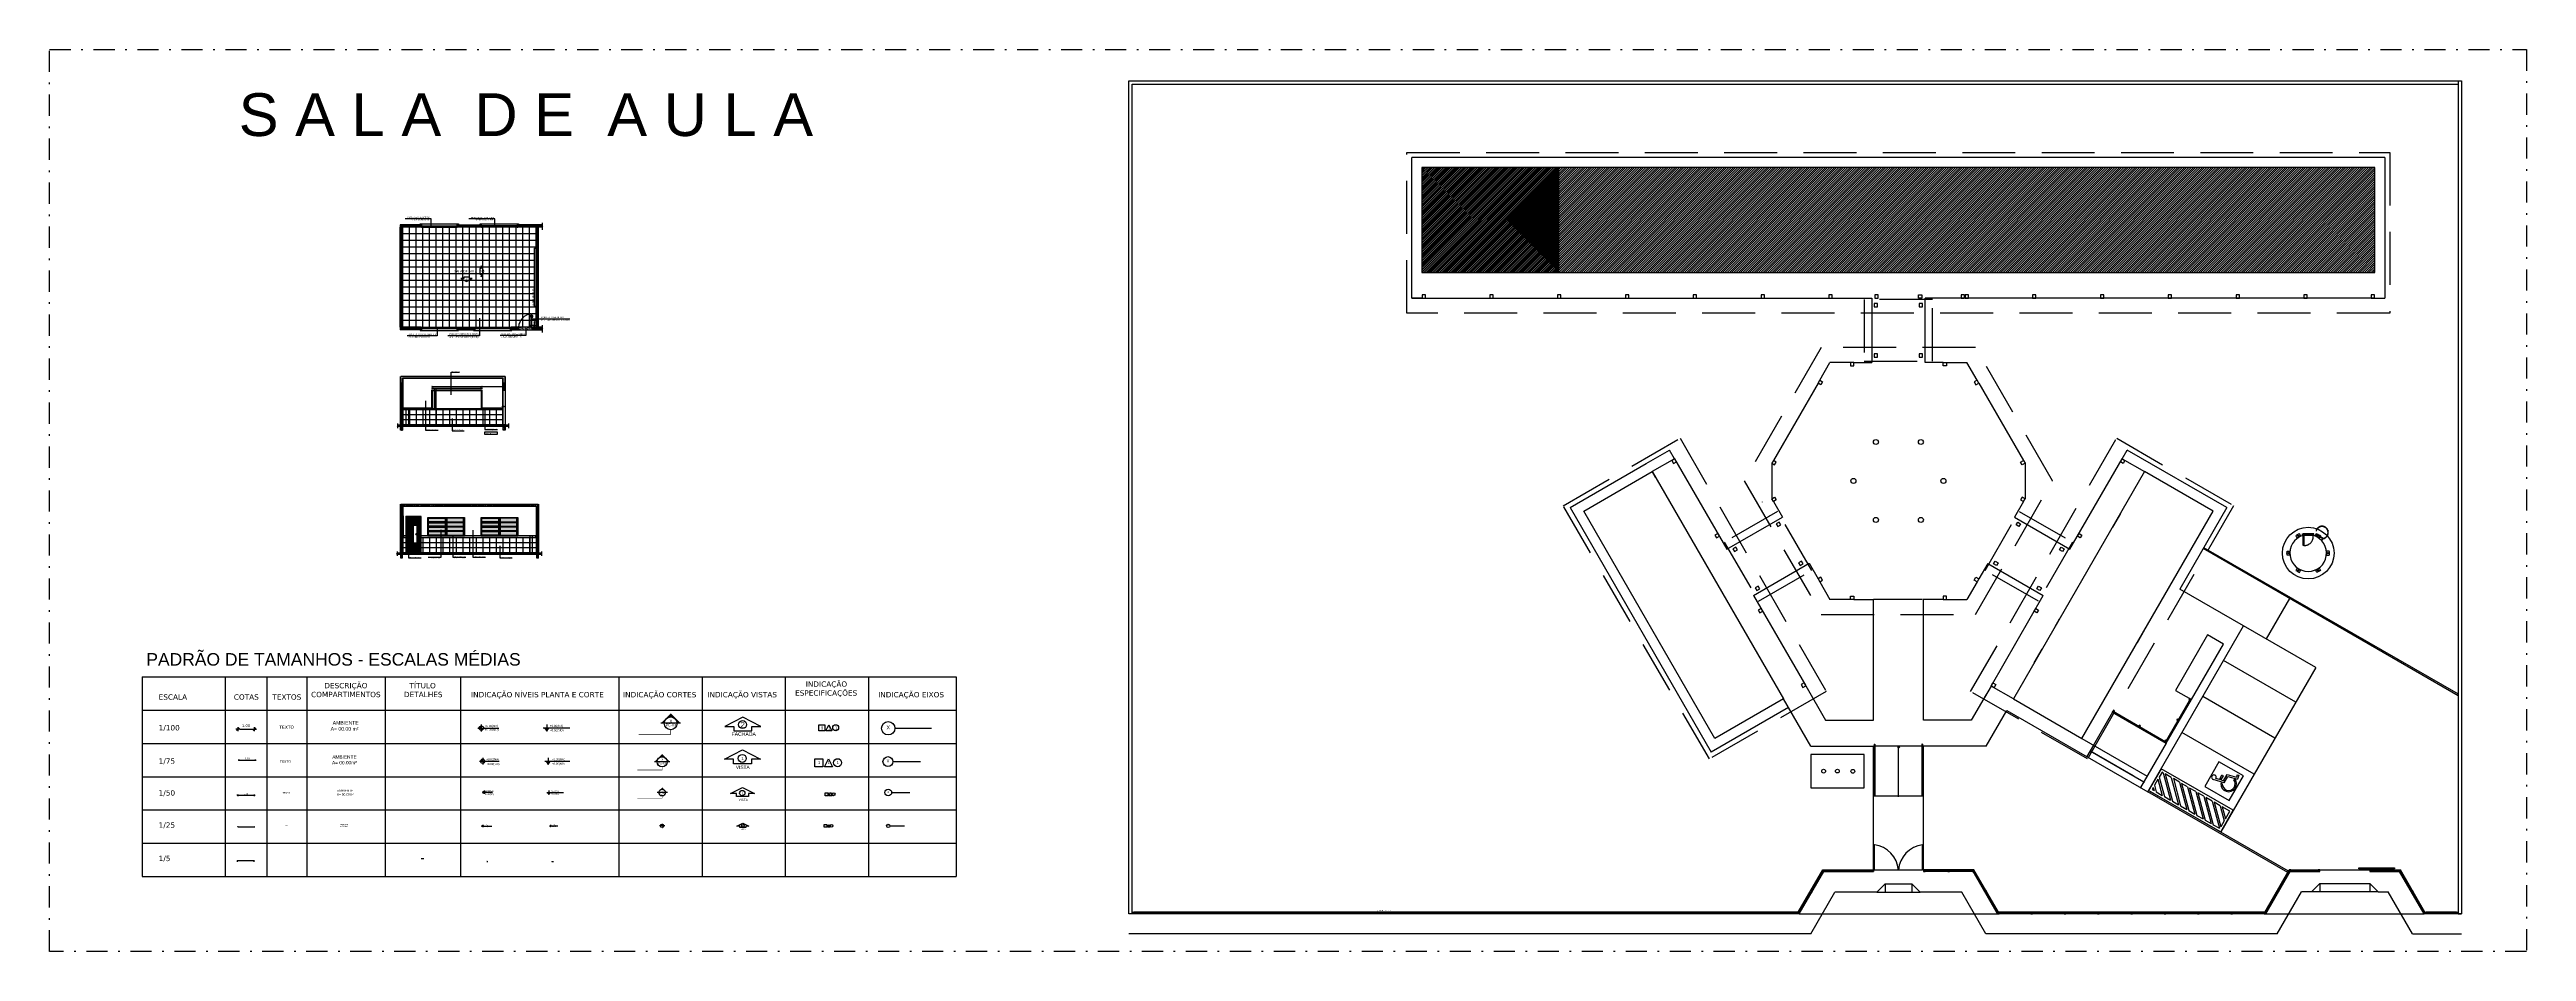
# Model space of a CAD drawing. Extents: x 57 to 206, y 148 to 202.
import ezdxf

# ---------------------------------------------------------------- set-up
doc = ezdxf.new("R2010")
doc.units = 0
for name, pattern in [('C5', [60, 50, -5, 0, -5]), ('CONTINU', [0]), ('DASHDOT', [25.4, 12.7, -6.35, 0, -6.35]), ('HIDDEN', [9.525, 6.35, -3.175]), ('TRACEJADO_G', [0.375, 0.25, -0.125]), ('TRACEJADO_P', [0.1875, 0.125, -0.0625]), ('TRAÇO-2PTOS_P', [0.625, 0.25, -0.125, 0, -0.125, 0, -0.125])]:
    doc.linetypes.add(name, pattern=pattern)
doc.layers.get('0').update_dxf_attribs({"linetype": 'CONTINUOUS'})
doc.layers.get('DEFPOINTS').update_dxf_attribs({"linetype": 'CONTINUOUS'})
for name, color, linetype in [('01', 1, 'CONTINUOUS'), ('0_HATCH', 1, 'CONTINUOUS'), ('10', 10, 'CONTINUOUS'), ('252', 252, 'CONTINUOUS'), ('A-01', 3, 'CONTINUOUS'), ('A-AREAS', 2, 'CONTINUOUS'), ('A-COTAS', 1, 'CONTINUOUS'), ('A-ESQ', 1, 'CONTINUOUS'), ('A-ESQUADRIAS', 2, 'CONTINUOUS'), ('A-HACHURAPARED', 254, 'CONTINUOUS'), ('A-JANEL', 3, 'CONTINUOUS'), ('A-MURO', 2, 'CONTINUOUS'), ('A-PARED', 5, 'CONTINUOUS'), ('A-PARED-PISOS', 2, 'CONTINUOUS'), ('A-PAREDE', 5, 'CONTINUOUS'), ('A-PISOS', 2, 'CONTINUOUS'), ('A-PISOS-CTEL', 2, 'TRACEJADO_G'), ('A-PISOS-NIVEL', 1, 'CONTINUOUS'), ('A-PORTA', 3, 'CONTINUOUS'), ('A-PROJCOBERTURA', 7, 'HIDDEN'), ('A-SIMBO', 2, 'CONTINUOUS'), ('A-SOLEIRA', 1, 'CONTINUOUS'), ('AR-ALV', 5, 'CONTINUOUS'), ('AR-ESQ', 2, 'CONTINUOUS'), ('AR-ID-PIS', 1, 'CONTINUOUS'), ('AR-MP-ESQ', 151, 'CONTINUOUS'), ('AR-PIS', 1, 'CONTINUOUS'), ('AR-PRJ-COB', 2, 'HIDDEN'), ('AR-TXT', 1, 'CONTINUOUS'), ('ARQ-ALV-CORTE', 3, 'CONTINUOUS'), ('ARQ-ALV-VISTA1', 2, 'CONTINUOUS'), ('ARQ-ALV-VISTA2', 2, 'CONTINUOUS'), ('ARQ-COB-PROJ', 8, 'TRAÇO-2PTOS_P'), ('ARQ-CTA-1_025', 1, 'CONTINUOUS'), ('ARQ-CTA-1_050', 1, 'CONTINUOUS'), ('ARQ-CTA-1_100', 1, 'CONTINUOUS'), ('ARQ-EQP-VISTA', 1, 'CONTINUOUS'), ('ARQ-EXO-1_025', 251, 'C5'), ('ARQ-EXO-1_050', 251, 'C5'), ('ARQ-EXO-1_100', 251, 'C5'), ('ARQ-HTC', 9, 'CONTINUOUS'), ('ARQ-PIS-VISTA', 8, 'CONTINUOUS'), ('ARQ-SMB-1_025', 1, 'CONTINUOUS'), ('ARQ-SMB-1_050', 1, 'CONTINUOUS'), ('ARQ-SMB-1_075', 1, 'CONTINUOUS'), ('ARQ-SMB-1_100', 1, 'CONTINUOUS'), ('ARQ-TXT', 2, 'CONTINUOUS'), ('ARQ-TXT-1_025', 2, 'CONTINUOUS'), ('ARQ-TXT-1_050', 2, 'CONTINUOUS'), ('ARQ-TXT-1_075', 2, 'CONTINUOUS'), ('ARQ-TXT-1_100', 2, 'CONTINUOUS'), ('ARQ_CORTE1', 3, 'CONTINUOUS'), ('EST-MET-CORTE', 5, 'CONTINUOUS'), ('Layout', 1, 'CONTINUOUS'), ('PORTAL_VTA_DIST', 2, 'CONTINUOUS'), ('PORTAL_VTA_PROX', 1, 'CONTINUOUS'), ('PRES-AZUL', 164, 'CONTINUOUS')]:
    doc.layers.add(name, color=color, linetype=linetype)
doc.styles.add('A20', font='arial.ttf', dxfattribs={"height": 0.2})
doc.styles.add('A26', font='arial.ttf', dxfattribs={"height": 0.26})
doc.styles.add('ESC-50-A20', font='arial.ttf', dxfattribs={"height": 0.1})
doc.styles.add('FNDE Text Cota 0005', font='verdana.ttf', dxfattribs={"height": 0.008})
doc.styles.add('FNDE Text Cota 0075', font='verdana.ttf', dxfattribs={"height": 0.1})
doc.styles.add('FNDE Texto Cota 0025', font='verdana.ttf', dxfattribs={"height": 0.04})
doc.styles.add('FNDE Texto Cota 0050', font='verdana.ttf', dxfattribs={"height": 0.08})
doc.styles.add('FNDE Texto Cota 0100', font='verdana.ttf', dxfattribs={"height": 0.16})
doc.styles.get("Standard").update_dxf_attribs({"font": 'ARIALUNI.TTF'})
doc.dimstyles.new('FNDE 1-0005', dxfattribs={"dimtxt": 0.008, "dimasz": 0.006, "dimexe": 0.075, "dimexo": 0.0625, "dimgap": 0.0625, "dimtad": 1, "dimdec": 4, "dimdsep": 46, "dimlunit": 6, "dimtxsty": 'FNDE Text Cota 0005', "dimblk": 'ARCHTICK', "dimcen": 0.0015, "dimclrd": 251, "dimclre": 251, "dimclrt": 1, "dimadec": 0, "dimazin": 0, "dimtfac": 1, "dimtdec": 4, "dimtmove": 0, "dimatfit": 3, "dimldrblk": 'ARCHTICK', "dimfxl": 1, "dimtolj": 1, "dimtzin": 0, "dimarcsym": 0})
doc.dimstyles.new('FNDE 1-0025', dxfattribs={"dimscale": 5, "dimtxt": 0.04, "dimasz": 0.0035, "dimexe": 0.15, "dimexo": 0.15, "dimgap": 0.0025, "dimtad": 1, "dimzin": 1, "dimdsep": 46, "dimtxsty": 'FNDE Texto Cota 0025', "dimblk": 'tic', "dimcen": 0.015, "dimdle": 0.15, "dimse1": 1, "dimse2": 1, "dimclrd": 251, "dimclre": 251, "dimclrt": 256, "dimaunit": 1, "dimadec": 3, "dimazin": 0, "dimtfac": 1, "dimtix": 1, "dimtmove": 2, "dimatfit": 3, "dimfxl": 0.15, "dimtvp": 1, "dimtolj": 1, "dimtzin": 0, "dimarcsym": 0})
doc.dimstyles.new('FNDE 1-0050', dxfattribs={"dimscale": 5, "dimtxt": 0.08, "dimasz": 0.01, "dimexe": 0.15, "dimexo": 0.15, "dimgap": 0.01, "dimtad": 1, "dimzin": 1, "dimdsep": 46, "dimtxsty": 'FNDE Texto Cota 0050', "dimblk": 'tic', "dimcen": 0.015, "dimdle": 0.15, "dimse1": 1, "dimse2": 1, "dimclrd": 251, "dimclre": 251, "dimclrt": 1, "dimaunit": 1, "dimadec": 3, "dimazin": 0, "dimtfac": 1, "dimtix": 1, "dimtmove": 2, "dimatfit": 3, "dimfxl": 0.15, "dimtvp": 1, "dimtolj": 1, "dimtzin": 0, "dimarcsym": 0})
doc.dimstyles.new('FNDE 1-0100', dxfattribs={"dimscale": 2.5, "dimtxt": 0.16, "dimasz": 0.05, "dimexe": 0.15, "dimexo": 0.15, "dimgap": 0.05, "dimtad": 1, "dimzin": 4, "dimdsep": 46, "dimtxsty": 'FNDE Texto Cota 0100', "dimblk": 'tic', "dimcen": 0.15, "dimdle": 0.15, "dimse1": 1, "dimse2": 1, "dimclrd": 251, "dimclre": 251, "dimclrt": 256, "dimaunit": 1, "dimadec": 3, "dimazin": 0, "dimtfac": 1, "dimtix": 1, "dimtmove": 2, "dimatfit": 3, "dimldrblk": 'tic', "dimfxl": 0.15, "dimtvp": 1, "dimtolj": 1, "dimtzin": 0, "dimarcsym": 0})
doc.dimstyles.new('FNDE 1-075', dxfattribs={"dimscale": 2.5, "dimtxt": 0.1, "dimasz": 0.015, "dimexe": 0.15, "dimexo": 0.15, "dimgap": 0.015, "dimtad": 1, "dimzin": 4, "dimdsep": 46, "dimtxsty": 'FNDE Text Cota 0075', "dimblk": 'tic', "dimcen": 0.025, "dimdle": 0.15, "dimse1": 1, "dimse2": 1, "dimclrd": 251, "dimclre": 251, "dimclrt": 256, "dimaunit": 1, "dimadec": 3, "dimazin": 0, "dimtfac": 1, "dimtix": 1, "dimtmove": 2, "dimatfit": 3, "dimldrblk": 'DOTSMALL', "dimfxl": 0.15, "dimtvp": 1, "dimtolj": 1, "dimtzin": 0, "dimarcsym": 0})
pattern_1 = [(45, (28.941976, 10.01838), (-0.0157154482, 0.0157154482), [])]
pattern_2 = [(45, (18.638941, 9.055607), (-0.0157154482, 0.0157154482), [])]
pattern_3 = [(180, (16.88899, 9.055607), (7e-18, 0.06), [0.1, -0.02]), (180, (16.90899, 9.075607), (7e-18, 0.06), [0.06, -0.015, 0.03, -0.015]), (180, (16.93899, 9.095607), (7e-18, 0.06), [0.1, -0.02])]
pattern_4 = [(45, (38.82633, 1.383743), (-0.0157154482, 0.0157154482), [])]
pattern_5 = [(45, (28.941976, 1.383743), (-0.0157154482, 0.0157154482), [])]
pattern_6 = [(0, (28.941976, 9.055607), (0.01984375, 0.0396875), [0, -0.0396875])]
pattern_7 = [(50, (28.94198, 1.38374), (0.18218467, -0.01593909), [0.01905, -0.20955]), (355, (28.94198, 1.38374), (-0.03524342, 0.19105685), [0.01524, -0.16764058]), (100.45144, (28.95716, 1.38242), (0.14694125, 0.17511775), [0.01619, -0.17809024]), (46.1842, (28.94198, 1.43454), (0.27107904, -0.04204233), [0.028575, -0.314325]), (96.63556, (28.96457, 1.43104), (0.23740413, 0.24742612), [0.02428502, -0.2671356]), (351.18415, (28.94198, 1.43454), (0.23740413, 0.24742612), [0.02285997, -0.25145973]), (21, (28.96738, 1.42184), (0.15161439, -0.1022652), [0.01905, -0.20955]), (326, (28.96738, 1.42184), (0.06180203, 0.18418797), [0.01524, -0.16764]), (71.45144, (28.98001, 1.41332), (0.21341642, 0.08192277), [0.01619, -0.17808994]), (37.5, (28.941976, 1.383743), (0.003088603, 0.08455504), [0, -0.165608, 0, -0.17018, 0, -0.168275]), (7.5, (28.94198, 1.38374), (0.066819663, 0.100180575), [0, -0.097028, 0, -0.161798, 0, -0.064135]), (327.5, (28.885334, 1.383743), (0.135590595, -0.005728744), [0, -0.0635, 0, -0.19812, 0, -0.26289]), (317.5, (28.85993, 1.38374), (0.14812918, 0.02542649), [0, -0.08255, 0, -0.131572, 0, -0.18669])]
pattern_8 = [(50, (18.63894, 9.0556), (0.18218467, -0.01593909), [0.01905, -0.20955]), (355, (18.63894, 9.0556), (-0.03524342, 0.19105685), [0.01524, -0.16764058]), (100.45144, (18.65412, 9.05428), (0.14694125, 0.17511775), [0.01619, -0.17809024]), (46.1842, (18.63894, 9.1064), (0.27107904, -0.04204233), [0.028575, -0.314325]), (96.63556, (18.66153, 9.1029), (0.23740413, 0.24742612), [0.02428502, -0.2671356]), (351.18415, (18.63894, 9.1064), (0.23740413, 0.24742612), [0.02285997, -0.25145973]), (21, (18.66434, 9.0937), (0.15161439, -0.1022652), [0.01905, -0.20955]), (326, (18.66434, 9.0937), (0.06180203, 0.18418797), [0.01524, -0.16764]), (71.45144, (18.67698, 9.08518), (0.21341642, 0.08192277), [0.01619, -0.17808994]), (37.5, (18.63894, 9.05561), (0.003088603, 0.08455504), [0, -0.165608, 0, -0.17018, 0, -0.168275]), (7.5, (18.63894, 9.05561), (0.066819663, 0.100180575), [0, -0.097028, 0, -0.161798, 0, -0.064135]), (327.5, (18.5823, 9.05561), (0.135590595, -0.005728744), [0, -0.0635, 0, -0.19812, 0, -0.26289]), (317.5, (18.5569, 9.05561), (0.14812918, 0.02542649), [0, -0.08255, 0, -0.131572, 0, -0.18669])]
pattern_9 = [(50, (28.94198, 9.0556), (0.18218467, -0.01593909), [0.01905, -0.20955]), (355, (28.94198, 9.0556), (-0.03524342, 0.19105685), [0.01524, -0.16764058]), (100.45144, (28.95716, 9.05428), (0.14694125, 0.17511775), [0.01619, -0.17809024]), (46.1842, (28.94198, 9.1064), (0.27107904, -0.04204233), [0.028575, -0.314325]), (96.63556, (28.96457, 9.1029), (0.23740413, 0.24742612), [0.02428502, -0.2671356]), (351.18415, (28.94198, 9.1064), (0.23740413, 0.24742612), [0.02285997, -0.25145973]), (21, (28.96738, 9.0937), (0.15161439, -0.1022652), [0.01905, -0.20955]), (326, (28.96738, 9.0937), (0.06180203, 0.18418797), [0.01524, -0.16764]), (71.45144, (28.98001, 9.08518), (0.21341642, 0.08192277), [0.01619, -0.17808994]), (37.5, (28.941976, 9.05561), (0.003088603, 0.08455504), [0, -0.165608, 0, -0.17018, 0, -0.168275]), (7.5, (28.94198, 9.05561), (0.066819663, 0.100180575), [0, -0.097028, 0, -0.161798, 0, -0.064135]), (327.5, (28.885334, 9.05561), (0.135590595, -0.005728744), [0, -0.0635, 0, -0.19812, 0, -0.26289]), (317.5, (28.85993, 9.05561), (0.14812918, 0.02542649), [0, -0.08255, 0, -0.131572, 0, -0.18669])]

# ---------------------------------------------------------------- blocks, each defined once
blk = doc.blocks.new('ind-pis')
at = {"layer": 'AR-ID-PIS'}
h = blk.add_hatch(color=252, dxfattribs=at)
h.dxf.hatch_style = 1
edge = h.paths.add_edge_path()
edge.add_arc((0, 0), 0.05, 0, 360)
for q in [(-0.2, 0), (0, -0.2)]:
    blk.add_line((0, 0), q, dxfattribs=at)
for points in [[(-0.2, 0.04), (-0.26, 0), (-0.2, -0.04)], [(-0.04, -0.2), (0, -0.26), (0.04, -0.2)]]:
    blk.add_lwpolyline(points, close=True, dxfattribs=at)
blk.add_circle((0, 0), 0.05, dxfattribs=at)
blk = doc.blocks.new('tic')
at = {"color": 251}
for p, q in [((-1, 0), (1, 0)), ((0, -1), (0, 1))]:
    blk.add_line(p, q, dxfattribs=at)
blk.add_line((-0.6, -0.6), (0.6, 0.6))
blk = doc.blocks.new('*D9')
at = {"layer": 'ARQ-CTA-1_025', "color": 251, "lineweight": -2, "transparency": 16777216}
blk.add_line((78.56, 179.95), (78.56, 180.81), dxfattribs=at)
at = {"layer": 'DEFPOINTS', "color": 0, "transparency": 16777216}
for p in [(78.36, 180.83), (78.36, 179.93), (78.56, 180.83)]:
    blk.add_point(p, dxfattribs=at)
at = {"layer": 'ARQ-CTA-1_025', "color": 251, "lineweight": -2, "transparency": 16777216, "xscale": 0.0175, "yscale": 0.0175, "zscale": 0.0175}
for p, rotation in [((78.56, 180.83), 90), ((78.56, 179.93), 270)]:
    blk.add_blockref('tic', p, dxfattribs=dict(at, rotation=rotation))
at = {"layer": 'ARQ-CTA-1_025', "transparency": 16777216, "insert": (78.53, 180.38), "char_height": 0.04, "attachment_point": 5, "rotation": 90, "style": 'FNDE Texto Cota 0025'}
blk.add_mtext('\\A1;0.90', dxfattribs=at)
blk = doc.blocks.new('*D10')
at = {"layer": 'ARQ-CTA-1_025', "color": 251, "lineweight": -2, "transparency": 16777216}
for p, q in [((78.56, 180.95), (78.56, 180.97)), ((78.56, 180.83), (78.56, 180.93)), ((78.56, 180.81), (78.56, 180.8))]:
    blk.add_line(p, q, dxfattribs=at)
at = {"layer": 'DEFPOINTS', "color": 0, "transparency": 16777216}
for p in [(78.36, 180.93), (78.36, 180.83), (78.56, 180.93)]:
    blk.add_point(p, dxfattribs=at)
at = {"layer": 'ARQ-CTA-1_025', "color": 251, "lineweight": -2, "transparency": 16777216, "xscale": 0.0175, "yscale": 0.0175, "zscale": 0.0175}
for p, rotation in [((78.56, 180.93), 270), ((78.56, 180.83), 90)]:
    blk.add_blockref('tic', p, dxfattribs=dict(at, rotation=rotation))
at = {"layer": 'ARQ-CTA-1_025', "transparency": 16777216, "insert": (78.53, 180.88), "char_height": 0.04, "attachment_point": 5, "rotation": 90, "style": 'FNDE Texto Cota 0025'}
blk.add_mtext('\\A1;0.10', dxfattribs=at)
blk = doc.blocks.new('*D11')
at = {"layer": 'ARQ-CTA-1_025', "color": 251, "lineweight": -2, "transparency": 16777216}
blk.add_line((78.71, 179.95), (78.71, 180.91), dxfattribs=at)
at = {"layer": 'DEFPOINTS', "color": 0, "transparency": 16777216}
for p in [(78.7, 180.93), (78.7, 179.93), (78.71, 180.93)]:
    blk.add_point(p, dxfattribs=at)
at = {"layer": 'ARQ-CTA-1_025', "color": 251, "lineweight": -2, "transparency": 16777216, "xscale": 0.0175, "yscale": 0.0175, "zscale": 0.0175}
for p, rotation in [((78.71, 180.93), 90), ((78.71, 179.93), 270)]:
    blk.add_blockref('tic', p, dxfattribs=dict(at, rotation=rotation))
at = {"layer": 'ARQ-CTA-1_025', "transparency": 16777216, "insert": (78.67, 180.43), "char_height": 0.04, "attachment_point": 5, "rotation": 90, "style": 'FNDE Texto Cota 0025'}
blk.add_mtext('\\A1;1.00', dxfattribs=at)
blk = doc.blocks.new('*D12')
at = {"layer": 'ARQ-CTA-1_025', "color": 251, "lineweight": -2, "transparency": 16777216}
for p, q in [((80.27, 180.9), (80.27, 180.92)), ((80.27, 180.83), (80.27, 180.88)), ((80.27, 180.81), (80.27, 180.8))]:
    blk.add_line(p, q, dxfattribs=at)
at = {"layer": 'DEFPOINTS', "color": 0, "transparency": 16777216}
for p in [(80.11, 180.83), (80.16, 180.88), (80.27, 180.88)]:
    blk.add_point(p, dxfattribs=at)
at = {"layer": 'ARQ-CTA-1_025', "color": 251, "lineweight": -2, "transparency": 16777216, "xscale": 0.0175, "yscale": 0.0175, "zscale": 0.0175}
for p, rotation in [((80.27, 180.88), 270), ((80.27, 180.83), 90)]:
    blk.add_blockref('tic', p, dxfattribs=dict(at, rotation=rotation))
at = {"layer": 'ARQ-CTA-1_025', "transparency": 16777216, "insert": (80.24, 180.86), "char_height": 0.04, "attachment_point": 5, "rotation": 90, "style": 'FNDE Texto Cota 0025'}
blk.add_mtext('\\A1;0.05', dxfattribs=at)
blk = doc.blocks.new('*D13')
at = {"layer": 'ARQ-CTA-1_025', "color": 251, "lineweight": -2, "transparency": 16777216}
blk.add_line((80.27, 180.9), (80.27, 181.96), dxfattribs=at)
at = {"layer": 'DEFPOINTS', "color": 0, "transparency": 16777216}
for p in [(80.16, 181.98), (80.27, 181.98), (80.16, 180.88)]:
    blk.add_point(p, dxfattribs=at)
at = {"layer": 'ARQ-CTA-1_025', "color": 251, "lineweight": -2, "transparency": 16777216, "xscale": 0.0175, "yscale": 0.0175, "zscale": 0.0175}
for p, rotation in [((80.27, 181.98), 90), ((80.27, 180.88), 270)]:
    blk.add_blockref('tic', p, dxfattribs=dict(at, rotation=rotation))
at = {"layer": 'ARQ-CTA-1_025', "transparency": 16777216, "insert": (80.24, 181.43), "char_height": 0.04, "attachment_point": 5, "rotation": 90, "style": 'FNDE Texto Cota 0025'}
blk.add_mtext('\\A1;1.10', dxfattribs=at)
blk = doc.blocks.new('*D14')
at = {"layer": 'ARQ-CTA-1_025', "color": 251, "lineweight": -2, "transparency": 16777216}
for p, q in [((80.27, 182.05), (80.27, 182.07)), ((80.27, 181.98), (80.27, 182.03)), ((80.27, 181.96), (80.27, 181.95))]:
    blk.add_line(p, q, dxfattribs=at)
at = {"layer": 'DEFPOINTS', "color": 0, "transparency": 16777216}
for p in [(80.11, 182.03), (80.16, 181.98), (80.27, 182.03)]:
    blk.add_point(p, dxfattribs=at)
at = {"layer": 'ARQ-CTA-1_025', "color": 251, "lineweight": -2, "transparency": 16777216, "xscale": 0.0175, "yscale": 0.0175, "zscale": 0.0175}
for p, rotation in [((80.27, 182.03), 270), ((80.27, 181.98), 90)]:
    blk.add_blockref('tic', p, dxfattribs=dict(at, rotation=rotation))
at = {"layer": 'ARQ-CTA-1_025', "transparency": 16777216, "insert": (80.24, 182.01), "char_height": 0.04, "attachment_point": 5, "rotation": 90, "style": 'FNDE Texto Cota 0025'}
blk.add_mtext('\\A1;0.05', dxfattribs=at)
blk = doc.blocks.new('*D15')
at = {"layer": 'ARQ-CTA-1_025', "color": 251, "lineweight": -2, "transparency": 16777216}
blk.add_line((80.36, 180.85), (80.36, 182.01), dxfattribs=at)
at = {"layer": 'DEFPOINTS', "color": 0, "transparency": 16777216}
for p in [(80.04, 182.03), (80.36, 182.03), (80.04, 180.83)]:
    blk.add_point(p, dxfattribs=at)
at = {"layer": 'ARQ-CTA-1_025', "color": 251, "lineweight": -2, "transparency": 16777216, "xscale": 0.0175, "yscale": 0.0175, "zscale": 0.0175}
for p, rotation in [((80.36, 182.03), 90), ((80.36, 180.83), 270)]:
    blk.add_blockref('tic', p, dxfattribs=dict(at, rotation=rotation))
at = {"layer": 'ARQ-CTA-1_025', "transparency": 16777216, "insert": (80.32, 181.43), "char_height": 0.04, "attachment_point": 5, "rotation": 90, "style": 'FNDE Texto Cota 0025'}
blk.add_mtext('\\A1;1.20', dxfattribs=at)
blk = doc.blocks.new('*D16')
at = {"layer": 'ARQ-CTA-1_025', "color": 251, "lineweight": -2, "transparency": 16777216}
for p, q in [((80.09, 182.12), (80.07, 182.12)), ((80.11, 182.12), (80.16, 182.12)), ((80.18, 182.12), (80.19, 182.12))]:
    blk.add_line(p, q, dxfattribs=at)
at = {"layer": 'DEFPOINTS', "color": 0, "transparency": 16777216}
for p in [(80.11, 182.03), (80.16, 182.12), (80.16, 181.98)]:
    blk.add_point(p, dxfattribs=at)
at = {"layer": 'ARQ-CTA-1_025', "color": 251, "lineweight": -2, "transparency": 16777216, "xscale": 0.0175, "yscale": 0.0175, "zscale": 0.0175}
blk.add_blockref('tic', (80.11, 182.12), dxfattribs=at)
at = {"layer": 'ARQ-CTA-1_025', "color": 251, "lineweight": -2, "transparency": 16777216, "xscale": 0.0175, "yscale": 0.0175, "zscale": 0.0175, "rotation": 180}
blk.add_blockref('tic', (80.16, 182.12), dxfattribs=at)
at = {"layer": 'ARQ-CTA-1_025', "transparency": 16777216, "insert": (80.13, 182.16), "char_height": 0.04, "attachment_point": 5, "style": 'FNDE Texto Cota 0025'}
blk.add_mtext('\\A1;0.05', dxfattribs=at)
blk = doc.blocks.new('*D17')
at = {"layer": 'ARQ-CTA-1_025', "color": 251, "lineweight": -2, "transparency": 16777216}
blk.add_line((80.18, 182.12), (83.04, 182.12), dxfattribs=at)
at = {"layer": 'DEFPOINTS', "color": 0, "transparency": 16777216}
for p in [(80.16, 181.98), (83.06, 182.12), (83.06, 181.98)]:
    blk.add_point(p, dxfattribs=at)
at = {"layer": 'ARQ-CTA-1_025', "color": 251, "lineweight": -2, "transparency": 16777216, "xscale": 0.0175, "yscale": 0.0175, "zscale": 0.0175, "rotation": 180}
blk.add_blockref('tic', (80.16, 182.12), dxfattribs=at)
at = {"layer": 'ARQ-CTA-1_025', "color": 251, "lineweight": -2, "transparency": 16777216, "xscale": 0.0175, "yscale": 0.0175, "zscale": 0.0175}
blk.add_blockref('tic', (83.06, 182.12), dxfattribs=at)
at = {"layer": 'ARQ-CTA-1_025', "transparency": 16777216, "insert": (81.61, 182.16), "char_height": 0.04, "attachment_point": 5, "style": 'FNDE Texto Cota 0025'}
blk.add_mtext('\\A1;2.90', dxfattribs=at)
blk = doc.blocks.new('*D18')
at = {"layer": 'ARQ-CTA-1_025', "color": 251, "lineweight": -2, "transparency": 16777216}
for p, q in [((83.04, 182.12), (83.02, 182.12)), ((83.06, 182.12), (83.11, 182.12)), ((83.13, 182.12), (83.14, 182.12))]:
    blk.add_line(p, q, dxfattribs=at)
at = {"layer": 'DEFPOINTS', "color": 0, "transparency": 16777216}
for p in [(83.06, 181.98), (83.11, 182.12), (83.11, 182.03)]:
    blk.add_point(p, dxfattribs=at)
at = {"layer": 'ARQ-CTA-1_025', "color": 251, "lineweight": -2, "transparency": 16777216, "xscale": 0.0175, "yscale": 0.0175, "zscale": 0.0175}
blk.add_blockref('tic', (83.06, 182.12), dxfattribs=at)
at = {"layer": 'ARQ-CTA-1_025', "color": 251, "lineweight": -2, "transparency": 16777216, "xscale": 0.0175, "yscale": 0.0175, "zscale": 0.0175, "rotation": 180}
blk.add_blockref('tic', (83.11, 182.12), dxfattribs=at)
at = {"layer": 'ARQ-CTA-1_025', "transparency": 16777216, "insert": (83.08, 182.16), "char_height": 0.04, "attachment_point": 5, "style": 'FNDE Texto Cota 0025'}
blk.add_mtext('\\A1;0.05', dxfattribs=at)
blk = doc.blocks.new('*D19')
at = {"layer": 'ARQ-CTA-1_025', "color": 251, "lineweight": -2, "transparency": 16777216}
blk.add_line((80.13, 182.22), (83.09, 182.22), dxfattribs=at)
at = {"layer": 'DEFPOINTS', "color": 0, "transparency": 16777216}
for p in [(80.11, 181.97), (83.11, 182.22), (83.11, 181.97)]:
    blk.add_point(p, dxfattribs=at)
at = {"layer": 'ARQ-CTA-1_025', "color": 251, "lineweight": -2, "transparency": 16777216, "xscale": 0.0175, "yscale": 0.0175, "zscale": 0.0175, "rotation": 180}
blk.add_blockref('tic', (80.11, 182.22), dxfattribs=at)
at = {"layer": 'ARQ-CTA-1_025', "color": 251, "lineweight": -2, "transparency": 16777216, "xscale": 0.0175, "yscale": 0.0175, "zscale": 0.0175}
blk.add_blockref('tic', (83.11, 182.22), dxfattribs=at)
at = {"layer": 'ARQ-CTA-1_025', "transparency": 16777216, "insert": (81.61, 182.26), "char_height": 0.04, "attachment_point": 5, "style": 'FNDE Texto Cota 0025'}
blk.add_mtext('\\A1;3.00', dxfattribs=at)
blk = doc.blocks.new('*D20')
at = {"layer": 'ARQ-CTA-1_025', "color": 251, "lineweight": -2, "transparency": 16777216}
blk.add_line((83.13, 182.22), (84.34, 182.22), dxfattribs=at)
at = {"layer": 'DEFPOINTS', "color": 0, "transparency": 16777216}
for p in [(83.11, 181.97), (84.36, 182.22), (84.36, 181.97, -2.5)]:
    blk.add_point(p, dxfattribs=at)
at = {"layer": 'ARQ-CTA-1_025', "color": 251, "lineweight": -2, "transparency": 16777216, "xscale": 0.0175, "yscale": 0.0175, "zscale": 0.0175, "rotation": 180}
blk.add_blockref('tic', (83.11, 182.22), dxfattribs=at)
at = {"layer": 'ARQ-CTA-1_025', "color": 251, "lineweight": -2, "transparency": 16777216, "xscale": 0.0175, "yscale": 0.0175, "zscale": 0.0175}
blk.add_blockref('tic', (84.36, 182.22), dxfattribs=at)
at = {"layer": 'ARQ-CTA-1_025', "transparency": 16777216, "insert": (83.73, 182.26), "char_height": 0.04, "attachment_point": 5, "style": 'FNDE Texto Cota 0025'}
blk.add_mtext('\\A1;1.25', dxfattribs=at)
blk = doc.blocks.new('*D21')
at = {"layer": 'ARQ-CTA-1_025', "color": 251, "lineweight": -2, "transparency": 16777216}
blk.add_line((86.15, 172.28), (86.15, 173.14), dxfattribs=at)
at = {"layer": 'DEFPOINTS', "color": 0, "transparency": 16777216}
for p in [(86.15, 173.16), (86.36, 173.16), (86.36, 172.26)]:
    blk.add_point(p, dxfattribs=at)
at = {"layer": 'ARQ-CTA-1_025', "color": 251, "lineweight": -2, "transparency": 16777216, "xscale": 0.0175, "yscale": 0.0175, "zscale": 0.0175}
for p, rotation in [((86.15, 173.16), 90), ((86.15, 172.26), 270)]:
    blk.add_blockref('tic', p, dxfattribs=dict(at, rotation=rotation))
at = {"layer": 'ARQ-CTA-1_025', "transparency": 16777216, "insert": (86.12, 172.71), "char_height": 0.04, "attachment_point": 5, "rotation": 90, "style": 'FNDE Texto Cota 0025'}
blk.add_mtext('\\A1;0.90', dxfattribs=at)
blk = doc.blocks.new('*D22')
at = {"layer": 'ARQ-CTA-1_025', "color": 251, "lineweight": -2, "transparency": 16777216}
for p, q in [((86.15, 173.28), (86.15, 173.3)), ((86.15, 173.16), (86.15, 173.26)), ((86.15, 173.14), (86.15, 173.13))]:
    blk.add_line(p, q, dxfattribs=at)
at = {"layer": 'DEFPOINTS', "color": 0, "transparency": 16777216}
for p in [(86.15, 173.26), (86.36, 173.26), (86.36, 173.16)]:
    blk.add_point(p, dxfattribs=at)
at = {"layer": 'ARQ-CTA-1_025', "color": 251, "lineweight": -2, "transparency": 16777216, "xscale": 0.0175, "yscale": 0.0175, "zscale": 0.0175}
for p, rotation in [((86.15, 173.26), 270), ((86.15, 173.16), 90)]:
    blk.add_blockref('tic', p, dxfattribs=dict(at, rotation=rotation))
at = {"layer": 'ARQ-CTA-1_025', "transparency": 16777216, "insert": (86.12, 173.21), "char_height": 0.04, "attachment_point": 5, "rotation": 90, "style": 'FNDE Texto Cota 0025'}
blk.add_mtext('\\A1;0.10', dxfattribs=at)
blk = doc.blocks.new('*D23')
at = {"layer": 'ARQ-CTA-1_025', "color": 251, "lineweight": -2, "transparency": 16777216}
blk.add_line((86.01, 172.28), (86.01, 173.24), dxfattribs=at)
at = {"layer": 'DEFPOINTS', "color": 0, "transparency": 16777216}
for p in [(86.01, 173.26), (86.01, 173.26), (86.01, 172.26)]:
    blk.add_point(p, dxfattribs=at)
at = {"layer": 'ARQ-CTA-1_025', "color": 251, "lineweight": -2, "transparency": 16777216, "xscale": 0.0175, "yscale": 0.0175, "zscale": 0.0175}
for p, rotation in [((86.01, 173.26), 90), ((86.01, 172.26), 270)]:
    blk.add_blockref('tic', p, dxfattribs=dict(at, rotation=rotation))
at = {"layer": 'ARQ-CTA-1_025', "transparency": 16777216, "insert": (85.98, 172.76), "char_height": 0.04, "attachment_point": 5, "rotation": 90, "style": 'FNDE Texto Cota 0025'}
blk.add_mtext('\\A1;1.00', dxfattribs=at)
blk = doc.blocks.new('FNDE-Nível Corte-1_050')
blk.add_hatch(color=251).paths.add_polyline_path([(140.66, -0.19), (140.74, -0.19), (140.66, -0.31)])
at = {"color": 251}
for p, q in [((140.53, -0.19), (141.53, -0.19)), ((140.66, -0.06), (140.66, -0.31))]:
    blk.add_line(p, q, dxfattribs=at)
blk.add_lwpolyline([(140.57, -0.19), (140.66, -0.31), (140.74, -0.19)], dxfattribs=at)
blk = doc.blocks.new('*D32')
at = {"layer": 'ARQ-CTA-1_025', "color": 251, "lineweight": -2}
blk.add_line((68.47, 155.8), (69.43, 155.8), dxfattribs=at)
at = {"layer": 'DEFPOINTS', "color": 0}
for p in [(68.45, 154.8), (69.45, 155.8), (69.45, 154.8)]:
    blk.add_point(p, dxfattribs=at)
at = {"layer": 'ARQ-CTA-1_025', "color": 251, "lineweight": -2, "xscale": 0.0175, "yscale": 0.0175, "zscale": 0.0175, "rotation": 180}
blk.add_blockref('tic', (68.45, 155.8), dxfattribs=at)
at = {"layer": 'ARQ-CTA-1_025', "color": 251, "lineweight": -2, "xscale": 0.0175, "yscale": 0.0175, "zscale": 0.0175}
blk.add_blockref('tic', (69.45, 155.8), dxfattribs=at)
at = {"layer": 'ARQ-CTA-1_025', "insert": (68.95, 155.84), "char_height": 0.04, "attachment_point": 5, "style": 'FNDE Texto Cota 0025'}
blk.add_mtext('\\A1;1.00', dxfattribs=at)
blk = doc.blocks.new('*D33')
at = {"layer": 'ARQ-CTA-1_100', "color": 251, "lineweight": -2}
blk.add_line((68.58, 161.66), (69.33, 161.66), dxfattribs=at)
at = {"layer": 'DEFPOINTS', "color": 0}
for p in [(68.45, 160.8), (69.45, 161.66), (69.45, 160.8)]:
    blk.add_point(p, dxfattribs=at)
at = {"layer": 'ARQ-CTA-1_100', "color": 251, "lineweight": -2, "xscale": 0.125, "yscale": 0.125, "zscale": 0.125, "rotation": 180}
blk.add_blockref('tic', (68.45, 161.66), dxfattribs=at)
at = {"layer": 'ARQ-CTA-1_100', "color": 251, "lineweight": -2, "xscale": 0.125, "yscale": 0.125, "zscale": 0.125}
blk.add_blockref('tic', (69.45, 161.66), dxfattribs=at)
at = {"layer": 'ARQ-CTA-1_100', "insert": (68.95, 161.87), "char_height": 0.16, "attachment_point": 5, "style": 'FNDE Texto Cota 0100'}
blk.add_mtext('\\A1;1.00', dxfattribs=at)
blk = doc.blocks.new('FNDE-Nível Planta-1_025')
at = {"linetype": 'Continuous', "ltscale": 0.5}
h = blk.add_hatch(color=251, dxfattribs=at)
h.paths.add_polyline_path([(135.66, 3.81), (135.66, 3.86, 0.414214), (135.61, 3.81)])
h.paths.add_polyline_path([(135.66, 3.81), (135.66, 3.77, 0.414214), (135.7, 3.81)])
at = {"color": 251}
for p, q in [((135.59, 3.81), (135.7, 3.81)), ((135.66, 3.88), (135.66, 3.75)), ((135.7, 3.81), (136.2, 3.81))]:
    blk.add_line(p, q, dxfattribs=at)
blk.add_circle((135.66, 3.81), 0.042, dxfattribs=at)
blk = doc.blocks.new('FNDE-Nível Planta-1_050')
at = {"linetype": 'Continuous', "ltscale": 0.5}
h = blk.add_hatch(color=251, dxfattribs=at)
h.paths.add_polyline_path([(135.7, 5.83), (135.7, 5.89, 0.414214), (135.63, 5.83)])
h.paths.add_polyline_path([(135.7, 5.83), (135.7, 5.76, 0.414214), (135.77, 5.83)])
at = {"color": 251}
for p, q in [((135.6, 5.83), (135.77, 5.83)), ((135.7, 5.93), (135.7, 5.73)), ((135.77, 5.83), (136.2, 5.83))]:
    blk.add_line(p, q, dxfattribs=at)
blk.add_circle((135.7, 5.83), 0.0672, dxfattribs=at)
blk = doc.blocks.new('FNDE-Nível Corte-1_100')
blk.add_hatch(color=251).paths.add_polyline_path([(140.66, 1.81), (140.82, 1.81), (140.66, 1.56)])
at = {"color": 251}
for p, q in [((140.66, 2.07), (140.66, 1.56)), ((140.4, 1.81), (142.4, 1.81))]:
    blk.add_line(p, q, dxfattribs=at)
blk.add_lwpolyline([(140.49, 1.81), (140.66, 1.56), (140.82, 1.81)], dxfattribs=at)
blk = doc.blocks.new('FNDE-Nível Corte-1_025')
blk.add_hatch(color=251).paths.add_polyline_path([(140.66, -2.48), (140.7, -2.48), (140.66, -2.54)])
at = {"color": 251}
for p, q in [((140.59, -2.48), (141.09, -2.48)), ((140.66, -2.42), (140.66, -2.54))]:
    blk.add_line(p, q, dxfattribs=at)
blk.add_lwpolyline([(140.61, -2.48), (140.66, -2.54), (140.7, -2.48)], dxfattribs=at)
blk = doc.blocks.new('FNDE-Ind Corte-1_025')
blk.add_hatch(color=251).paths.add_polyline_path([(242.46, -6.25), (242.51, -6.25, -1), (242.71, -6.25), (242.77, -6.25), (242.61, -6.1)])
at = {"color": 251, "linetype": 'Continuous'}
blk.add_line((242.77, -6.25), (242.46, -6.25), dxfattribs=at)
blk.add_circle((242.61, -6.25), 0.1, dxfattribs=at)
blk = doc.blocks.new('FNDE-Ind Corte-1_050')
blk.add_hatch(color=251).paths.add_polyline_path([(242.31, -4.25), (242.41, -4.25, -1), (242.81, -4.25), (242.92, -4.25), (242.61, -3.94)])
at = {"color": 251, "linetype": 'Continuous'}
blk.add_line((242.92, -4.25), (242.31, -4.25), dxfattribs=at)
blk.add_circle((242.61, -4.25), 0.2, dxfattribs=at)
blk = doc.blocks.new('FNDE-Nível Planta-1_100')
at = {"linetype": 'Continuous', "ltscale": 0.5}
h = blk.add_hatch(color=251, dxfattribs=at)
h.paths.add_polyline_path([(135.66, 7.81), (135.66, 7.98, 0.414214), (135.49, 7.81)])
h.paths.add_polyline_path([(135.66, 7.81), (135.66, 7.65, 0.414214), (135.82, 7.81)])
at = {"color": 251}
for p, q in [((135.4, 7.81), (135.82, 7.81)), ((135.66, 8.07), (135.66, 7.56)), ((135.82, 7.81), (136.97, 7.81))]:
    blk.add_line(p, q, dxfattribs=at)
blk.add_circle((135.66, 7.81), 0.168, dxfattribs=at)
blk = doc.blocks.new('FNDE-Ind Corte-1_100')
blk.add_hatch(color=251).paths.add_polyline_path([(242, -2.39), (242.21, -2.39, -1), (243.01, -2.39), (243.23, -2.39), (242.61, -1.77)])
at = {"color": 251, "linetype": 'Continuous'}
blk.add_line((243.23, -2.39), (242, -2.39), dxfattribs=at)
blk.add_circle((242.61, -2.39), 0.4, dxfattribs=at)
blk = doc.blocks.new('*D34')
at = {"layer": 'ARQ-CTA-1_050', "color": 251, "lineweight": -2}
blk.add_line((68.5, 157.69), (69.4, 157.69), dxfattribs=at)
at = {"layer": 'DEFPOINTS', "color": 0}
for p in [(68.45, 158.24), (69.45, 158.24), (69.45, 157.69)]:
    blk.add_point(p, dxfattribs=at)
at = {"layer": 'ARQ-CTA-1_050', "color": 251, "lineweight": -2, "xscale": 0.05, "yscale": 0.05, "zscale": 0.05, "rotation": 180}
blk.add_blockref('tic', (68.45, 157.69), dxfattribs=at)
at = {"layer": 'ARQ-CTA-1_050', "color": 251, "lineweight": -2, "xscale": 0.05, "yscale": 0.05, "zscale": 0.05}
blk.add_blockref('tic', (69.45, 157.69), dxfattribs=at)
at = {"layer": 'ARQ-CTA-1_050', "color": 1, "insert": (68.95, 157.77), "char_height": 0.08, "attachment_point": 5, "style": 'FNDE Texto Cota 0050'}
blk.add_mtext('\\A1;1.00', dxfattribs=at)
blk = doc.blocks.new('*D35')
at = {"layer": 'ARQ-HTC', "color": 251, "linetype": 'Continuous', "lineweight": -2}
blk.add_line((68.56, 159.8), (69.48, 159.8), dxfattribs=at)
at = {"layer": 'DEFPOINTS', "color": 0, "linetype": 'Continuous'}
for p in [(68.52, 159.93), (69.52, 159.93), (69.52, 159.8)]:
    blk.add_point(p, dxfattribs=at)
at = {"layer": 'ARQ-HTC', "color": 251, "linetype": 'Continuous', "lineweight": -2, "xscale": 0.0375, "yscale": 0.0375, "zscale": 0.0375, "rotation": 180}
blk.add_blockref('tic', (68.52, 159.8), dxfattribs=at)
at = {"layer": 'ARQ-HTC', "color": 251, "linetype": 'Continuous', "lineweight": -2, "xscale": 0.0375, "yscale": 0.0375, "zscale": 0.0375}
blk.add_blockref('tic', (69.52, 159.8), dxfattribs=at)
at = {"layer": 'ARQ-HTC', "linetype": 'Continuous', "insert": (69.02, 159.89), "char_height": 0.1, "attachment_point": 5, "style": 'FNDE Text Cota 0075'}
blk.add_mtext('\\A1;1.00', dxfattribs=at)
blk = doc.blocks.new('_DOTSMALL')
at = {"color": 0, "linetype": 'ByBlock', "const_width": 0.5}
blk.add_lwpolyline([(-0.0625, 0, 1), (0.0625, 0, 1)], format="xyb", close=True, dxfattribs=at)
blk = doc.blocks.new('_ARCHTICK')
at = {"color": 0, "linetype": 'ByBlock', "const_width": 0.15}
blk.add_lwpolyline([(-0.5, -0.5), (0.5, 0.5)], dxfattribs=at)
blk = doc.blocks.new('*D36')
at = {"layer": 'ARQ-HTC', "color": 251, "linetype": 'Continuous', "lineweight": -2}
for p, q in [((68.41, 153.78), (68.41, 153.69)), ((68.41, 153.77), (69.41, 153.77)), ((69.41, 153.8), (69.41, 153.69))]:
    blk.add_line(p, q, dxfattribs=at)
at = {"layer": 'DEFPOINTS', "color": 0, "linetype": 'Continuous'}
for p in [(68.41, 153.85), (69.41, 153.86), (69.41, 153.77)]:
    blk.add_point(p, dxfattribs=at)
at = {"layer": 'ARQ-HTC', "color": 251, "linetype": 'Continuous', "lineweight": -2, "xscale": 0.006, "yscale": 0.006, "zscale": 0.006, "rotation": 180}
blk.add_blockref('_ARCHTICK', (68.41, 153.77), dxfattribs=at)
at = {"layer": 'ARQ-HTC', "color": 251, "linetype": 'Continuous', "lineweight": -2, "xscale": 0.006, "yscale": 0.006, "zscale": 0.006}
blk.add_blockref('_ARCHTICK', (69.41, 153.77), dxfattribs=at)
at = {"layer": 'ARQ-HTC', "color": 1, "linetype": 'Continuous', "insert": (68.91, 153.83), "char_height": 0.008, "attachment_point": 5, "style": 'FNDE Text Cota 0005'}
blk.add_mtext('\\A1;1', dxfattribs=at)
blk = doc.blocks.new('Paraplegico')
for p, q in [((134, 172), (119, 239)), ((124, 181), (120, 188)), ((137, 207), (132, 228)), ((134, 172), (179, 172)), ((137, 207), (167, 207)), ((139, 197), (169, 197)), ((142, 182), (139, 197)), ((142, 182), (187, 182)), ((169, 197), (167, 207)), ((179, 172), (194, 114)), ((187, 182), (201, 126)), ((179, 131), (187, 128)), ((219, 120), (194, 114)), ((216, 129), (201, 126)), ((216, 129), (219, 120))]:
    blk.add_line(p, q)
for centre, radius, start, end in [((143, 146), 47.2, 118.7728, 337.7713), ((143, 146), 39.2, 118.7728, 337.7713), ((133, 242), 14.1, 265.5481, 192.3635)]:
    blk.add_arc(centre, radius, start, end)
blk = doc.blocks.new('*D40')
at = {"layer": 'ARQ-CTA-1_025', "color": 251, "lineweight": -2, "ltscale": 10, "transparency": 16777216}
blk.add_line((80.36, 179.95), (80.36, 180.81), dxfattribs=at)
at = {"layer": 'DEFPOINTS', "color": 0, "ltscale": 10, "transparency": 16777216}
for p in [(80.13, 179.93, -1.08), (80.22, 180.83, -1.91), (80.36, 180.83)]:
    blk.add_point(p, dxfattribs=at)
at = {"layer": 'ARQ-CTA-1_025', "color": 251, "lineweight": -2, "ltscale": 10, "transparency": 16777216, "xscale": 0.0175, "yscale": 0.0175, "zscale": 0.0175}
for p, rotation in [((80.36, 180.83), 90), ((80.36, 179.93), 270)]:
    blk.add_blockref('tic', p, dxfattribs=dict(at, rotation=rotation))
at = {"layer": 'ARQ-CTA-1_025', "ltscale": 10, "transparency": 16777216, "insert": (80.32, 180.38), "char_height": 0.04, "attachment_point": 5, "rotation": 90, "style": 'FNDE Texto Cota 0025'}
blk.add_mtext('\\A1;90', dxfattribs=at)

msp = doc.modelspace()

# ---------------------------------------------------------------- hatches: boundary and pattern name
at = {"layer": '01'}
h = msp.add_hatch(dxfattribs=at)
h.set_pattern_fill('ANSI31', color=251, scale=0.007)
h.set_pattern_definition(pattern_1)
h.paths.add_polyline_path([(78.33765, 191.80531), (79.43765, 191.80531), (79.43765, 191.91531), (78.22765, 191.91531), (78.22765, 185.65531), (79.43765, 185.65531), (79.43765, 185.76531), (78.33765, 185.76531)])
h = msp.add_hatch(dxfattribs=at)
h.set_pattern_fill('ANSI31', color=251, scale=0.007)
h.set_pattern_definition(pattern_1)
h.paths.add_polyline_path([(81.67765, 191.91531), (81.67765, 191.80531), (83.03765, 191.80531), (83.03765, 191.91531)])
h = msp.add_hatch(dxfattribs=at)
h.set_pattern_fill('ANSI31', color=251, scale=0.007)
h.set_pattern_definition(pattern_1)
h.paths.add_polyline_path([(86.37765, 185.76531), (86.17765, 185.76531), (86.17765, 185.65531), (86.73022, 185.65531), (86.73023, 185.67304), (86.73022, 185.69353), (86.63364, 185.76531), (86.48765, 185.76531), (86.48765, 191.80531), (86.73022, 191.80531), (86.73023, 191.82577), (86.73022, 191.84626), (86.63732, 191.91531), (85.27765, 191.91531), (85.27765, 191.80531), (86.37765, 191.80531)])
h = msp.add_hatch(dxfattribs=at)
h.set_pattern_fill('ANSI31', color=251, scale=0.007)
h.set_pattern_definition(pattern_1)
h.paths.add_polyline_path([(85.23765, 185.76531), (84.87765, 185.76531), (84.87765, 185.65531), (85.23765, 185.65531)])
h.paths.add_polyline_path([(81.67765, 185.76531), (81.67765, 185.65531), (82.63765, 185.65531), (82.63765, 185.76531)])
h = msp.add_hatch(dxfattribs=at)
h.set_pattern_fill('ANSI31', color=251, scale=0.007)
h.set_pattern_definition([(45, (28.941976, 9.055607), (-0.0157154482, 0.0157154482), [])])
h.paths.add_polyline_path([(78.33265, 182.43239), (78.23265, 182.43239), (78.23265, 179.91239), (78.33265, 179.91239)])
h = msp.add_hatch(dxfattribs=at)
h.set_pattern_fill('ANSI31', color=251, scale=0.007)
h.set_pattern_definition(pattern_2)
h.paths.add_polyline_path([(84.49265, 182.43239), (84.37265, 182.43239), (84.37265, 182.14239), (84.49265, 182.14239)])
h = msp.add_hatch(dxfattribs=at)
h.set_pattern_fill('ANSI31', color=251, scale=0.007)
h.set_pattern_definition(pattern_2)
h.paths.add_polyline_path([(78.22265, 179.91239), (78.04116, 179.91239), (78.04116, 179.8908), (78.06874, 179.84981), (78.04116, 179.84981), (78.04116, 179.83239), (78.22265, 179.83239)])
h = msp.add_hatch(dxfattribs=at)
h.set_pattern_fill('ANSI31', color=251, scale=0.007)
h.set_pattern_definition([(45, (16.88899, 9.055607), (-0.0157154482, 0.0157154482), [])])
h.paths.add_polyline_path([(84.37265, 179.91239), (78.34265, 179.91239), (78.34265, 179.83239), (84.37265, 179.83239)])
h = msp.add_hatch(dxfattribs=at)
h.set_pattern_fill('ANSI31', color=251, scale=0.007)
h.set_pattern_definition(pattern_2)
h.paths.add_polyline_path([(84.67568, 179.89656), (84.70325, 179.89656), (84.70325, 179.91239), (84.49265, 179.91239), (84.49265, 179.83239), (84.70325, 179.83239), (84.70325, 179.85557)])
h = msp.add_hatch(dxfattribs=at)
h.set_pattern_fill('ANSI31', color=251, scale=0.007)
h.set_pattern_definition(pattern_4)
h.paths.add_polyline_path([(78.23265, 174.76052), (78.33265, 174.76052), (78.33265, 172.24052), (78.23265, 172.24052)])
for points in [[(78.94342, 173.96052), (79.24342, 173.96052), (79.24342, 173.37302), (79.25495, 173.37302, -5.415339366), (79.25495, 173.34802), (79.24342, 173.34802), (79.24342, 173.17302), (79.24342, 172.76052), (79.40265, 172.76052), (79.40265, 174.36052), (78.59265, 174.36052), (78.59265, 172.76052), (78.94342, 172.76052), (78.94342, 173.17302)], [(78.59265, 172.76052), (78.59265, 172.26552), (79.40265, 172.26552), (79.40265, 172.76052)]]:
    msp.add_hatch(color=40, dxfattribs=at).paths.add_polyline_path(points)
h = msp.add_hatch(dxfattribs=at)
h.set_pattern_fill('ANSI31', color=251, scale=0.007)
h.set_pattern_definition(pattern_4)
h.paths.add_polyline_path([(86.38265, 174.76052), (86.48265, 174.76052), (86.48265, 172.24052), (86.38265, 172.24052)])
h = msp.add_hatch(color=250, dxfattribs=at)
h.set_gradient(color1=(51, 51, 51), rotation=90, one_color=1, tint=1, name='CYLINDER')
h.paths.add_polyline_path([(79.13765, 173.36302, -0.414213562), (79.14765, 173.37302), (79.28765, 173.37302, -1), (79.28765, 173.34802), (79.16265, 173.34802, -1), (79.13765, 173.34802)])
h = msp.add_hatch(color=250, dxfattribs=at)
h.set_gradient(color1=(51, 51, 51), rotation=90, one_color=1, tint=1, name='SPHERICAL')
h.paths.add_polyline_path([(79.266, 173.37302), (79.25495, 173.37302, -5.415339366), (79.25495, 173.34802), (79.266, 173.34802, 3.732050807)])
h = msp.add_hatch(color=250, dxfattribs=at)
h.set_gradient(color1=(51, 51, 51), rotation=90, one_color=1, tint=1, name='SPHERICAL')
h.paths.add_polyline_path([(79.28765, 173.37302), (79.266, 173.37302, -3.732050807), (79.266, 173.34802), (79.28765, 173.34802, 1)], flags=17)
h = msp.add_hatch(dxfattribs=at)
h.set_pattern_fill('ANSI31', color=251, scale=0.007)
h.set_pattern_definition(pattern_5)
h.paths.add_polyline_path([(78.03961, 172.22469), (78.01204, 172.22469), (78.01204, 172.24052), (78.22265, 172.24052), (78.22265, 172.16052), (78.01204, 172.16052), (78.01204, 172.1837)])
h = msp.add_hatch(dxfattribs=at)
h.set_pattern_fill('ANSI31', color=251, scale=0.007)
h.set_pattern_definition(pattern_4)
h.paths.add_polyline_path([(78.34265, 172.24052), (86.37265, 172.24052), (86.37265, 172.16052), (78.34265, 172.16052)])
h = msp.add_hatch(dxfattribs=at)
h.set_pattern_fill('ANSI31', color=251, scale=0.007)
h.set_pattern_definition(pattern_5)
h.paths.add_polyline_path([(86.49265, 172.24052), (86.67413, 172.24052), (86.67413, 172.21894), (86.64655, 172.17795), (86.67413, 172.17795), (86.67413, 172.16052), (86.49265, 172.16052)])
at = {"layer": '0_HATCH'}
h = msp.add_hatch(dxfattribs=at)
h.set_pattern_fill('ANSI31', color=253, scale=0.03, style=2)
h.set_pattern_definition([(45, (139.53256, 189.07323), (-0.06735192, 0.06735192), [])])
h.paths.add_polyline_path([(139.53256, 189.07323), (196.73256, 189.07323), (196.73256, 195.37323), (139.53256, 195.37323)])
h = msp.add_hatch(dxfattribs=at)
h.set_pattern_fill('ANSI31', color=10, scale=0.03)
h.set_pattern_definition([(45, (139.53256, 189.0974), (-0.0673519, 0.0673519), [])])
h.paths.add_polyline_path([(139.53256, 189.07323), (147.75756, 189.07323), (147.75756, 195.37323), (139.53256, 195.37323)])
h = msp.add_hatch(color=160, dxfattribs=at)
h.paths.add_polyline_path([(78.53765, 174.41552), (79.44765, 174.41552), (79.39765, 174.36552), (78.58765, 174.36552)])
h.paths.add_polyline_path([(78.53765, 174.41552), (78.58765, 174.36552), (78.58765, 172.26052), (78.53765, 172.26052)])
h.paths.add_polyline_path([(79.40765, 174.36552), (79.39765, 174.36552), (79.44765, 174.41552), (79.45765, 174.41552), (79.45765, 172.26052), (79.40765, 172.26052)])
h = msp.add_hatch(color=160, dxfattribs=at)
h.paths.add_polyline_path([(78.94342, 173.96052), (79.24342, 173.96052), (79.24342, 173.51894), (79.19342, 173.5836), (79.19342, 173.91052), (78.99342, 173.91052), (78.99342, 173.84224), (78.94342, 173.9069)])
h.paths.add_polyline_path([(78.94342, 173.9069), (78.99342, 173.84224), (78.99342, 173.17302), (78.94342, 173.17302)])
h.paths.add_polyline_path([(79.19342, 173.34802), (79.24342, 173.34802), (79.24342, 173.17302), (79.19342, 173.17302)])
h.paths.add_polyline_path([(79.19342, 173.5836), (79.24342, 173.51894), (79.24342, 173.37302), (79.19342, 173.37302)])
h.paths.add_polyline_path([(79.19342, 173.04245), (79.24342, 173.10711), (79.24342, 172.76052), (78.97541, 172.76052), (79.01408, 172.81052), (79.19342, 172.81052)])
h.paths.add_polyline_path([(79.19342, 173.17302), (79.24342, 173.17302), (79.24342, 173.10711), (79.19342, 173.04245)])
h.paths.add_polyline_path([(78.94342, 173.17302), (78.99342, 173.17302), (78.99342, 172.81052), (79.01408, 172.81052), (78.97541, 172.76052), (78.94342, 172.76052)])
at = {"layer": 'A-COTAS'}
h = msp.add_hatch(color=256, dxfattribs=at)
h.set_gradient(color1=(91, 91, 91), one_color=1, tint=1, name='INVHEMISPHERICAL')
h.paths.add_polyline_path([(81.00705, 174.31112), (81.00705, 174.09662), (82.00825, 174.09662), (82.00825, 174.31112)])
h.paths.add_polyline_path([(81.00705, 174.04862), (81.00705, 173.83412), (82.00825, 173.83412), (82.00825, 174.04862)])
h.paths.add_polyline_path([(81.00705, 173.57162), (82.00825, 173.57162), (82.00825, 173.78612), (81.00705, 173.78612)])
h.paths.add_polyline_path([(81.00705, 173.52612), (81.00705, 173.30912), (82.00825, 173.30912), (82.00825, 173.52612)])
h.paths.add_polyline_path([(80.90825, 174.09432), (80.90825, 174.31112), (79.90705, 174.31112), (79.90705, 174.09432)])
h.paths.add_polyline_path([(80.90825, 173.83182), (80.90825, 174.04862), (79.90705, 174.04862), (79.90705, 173.83182)])
h.paths.add_polyline_path([(80.90825, 173.56932), (80.90825, 173.78612), (79.90705, 173.78612), (79.90705, 173.56932)])
h.paths.add_polyline_path([(79.90705, 173.52612), (79.90705, 173.30682), (80.90825, 173.30682), (80.90825, 173.52612)])
h = msp.add_hatch(color=256, dxfattribs=at)
h.set_gradient(color1=(91, 91, 91), one_color=1, tint=1, name='INVHEMISPHERICAL')
h.paths.add_polyline_path([(84.20705, 174.31112), (84.20705, 174.09662), (85.20825, 174.09662), (85.20825, 174.31112)])
h.paths.add_polyline_path([(84.20705, 174.04862), (84.20705, 173.83412), (85.20825, 173.83412), (85.20825, 174.04862)])
h.paths.add_polyline_path([(84.20705, 173.57162), (85.20825, 173.57162), (85.20825, 173.78612), (84.20705, 173.78612)])
h.paths.add_polyline_path([(84.20705, 173.52612), (84.20705, 173.30912), (85.20825, 173.30912), (85.20825, 173.52612)])
h.paths.add_polyline_path([(84.10825, 174.09432), (84.10825, 174.31112), (83.10705, 174.31112), (83.10705, 174.09432)])
h.paths.add_polyline_path([(84.10825, 173.83182), (84.10825, 174.04862), (83.10705, 174.04862), (83.10705, 173.83182)])
h.paths.add_polyline_path([(84.10825, 173.56932), (84.10825, 173.78612), (83.10705, 173.78612), (83.10705, 173.56932)])
h.paths.add_polyline_path([(83.10705, 173.52612), (83.10705, 173.30682), (84.10825, 173.30682), (84.10825, 173.52612)])
at = {"layer": 'A-ESQUADRIAS'}
h = msp.add_hatch(dxfattribs=at)
h.set_pattern_fill('GOST_WOOD', color=251, scale=0.01, angle=90)
h.set_pattern_definition(pattern_3)
h.paths.add_polyline_path([(80.10765, 180.93239), (78.36865, 180.93239), (78.36765, 180.93239), (78.37765, 180.92239), (78.37765, 180.84239), (78.36765, 180.83239), (80.10765, 180.83239)])
h.paths.add_polyline_path([(78.57189, 180.80989), (78.57189, 180.95483), (78.48503, 180.95483), (78.48503, 180.80989)], flags=9)
h = msp.add_hatch(dxfattribs=at)
h.set_pattern_fill('GOST_WOOD', color=251, scale=0.01, angle=90)
h.set_pattern_definition(pattern_3)
h.paths.add_polyline_path([(84.35765, 180.93239), (83.10765, 180.93239), (83.10765, 180.83239), (84.35765, 180.83239)])
h = msp.add_hatch(dxfattribs=at)
h.set_pattern_fill('GOST_WOOD', color=251, scale=0.01, angle=90)
h.set_pattern_definition([(180, (38.82633, 1.383743), (7e-18, 0.06), [0.1, -0.02]), (180, (38.84633, 1.403743), (7e-18, 0.06), [0.06, -0.015, 0.03, -0.015]), (180, (38.87633, 1.423743), (7e-18, 0.06), [0.1, -0.02])])
h.paths.add_polyline_path([(79.45765, 173.26052), (79.45765, 173.16052), (86.34765, 173.16052), (86.33765, 173.17052), (86.33765, 173.25052), (86.34765, 173.26052), (86.34665, 173.26052)])
h.paths.add_polyline_path([(78.55765, 173.16052), (78.55765, 173.26052), (78.37065, 173.26052), (78.37065, 173.23052), (78.38565, 173.23052), (78.39565, 173.22052), (78.39565, 173.16052)])
at = {"layer": 'A-HACHURAPARED'}
h = msp.add_hatch(dxfattribs=at)
h.set_pattern_fill('AR-SAND', color=252, scale=0.001)
h.set_pattern_definition([(37.5, (28.941976, 10.01838), (-0.001600031, 0.048941324), [0, -0.038608, 0, -0.04318, 0, -0.041275]), (7.5, (28.941976, 10.01838), (0.044952328, 0.07168251), [0, -0.020828, 0, -0.034798, 0, -0.013335]), (327.5, (28.910734, 10.01838), (0.079099237, 0.000143718), [0, -0.0127, 0, -0.04572, 0, -0.05969]), (317.5, (28.910734, 10.01838), (0.076355645, 0.022292932), [0, -0.00635, 0, -0.029972, 0, -0.03429])])
h.paths.add_polyline_path([(86.10765, 185.78531), (86.06765, 185.78531), (85.30765, 185.78531), (85.30765, 185.63531), (86.10765, 185.63531)])
h.paths.add_polyline_path([(85.97017, 185.68966), (86.07788, 185.68966), (86.07788, 185.73774), (85.97017, 185.73774)], flags=24)
at = {"layer": 'AR-MP-ESQ'}
h = msp.add_hatch(dxfattribs=at)
h.set_pattern_fill('DOTS', color=256, scale=0.025, style=0)
h.set_pattern_definition(pattern_6)
h.paths.add_polyline_path([(78.59265, 172.26552), (78.59265, 172.76052), (78.63265, 172.76552), (78.63265, 172.26552)])
h.paths.add_polyline_path([(79.40265, 172.76552), (79.40265, 172.26552), (78.63265, 172.26552), (78.63265, 172.76552)])
h = msp.add_hatch(dxfattribs=at)
h.set_pattern_fill('DOTS', color=256, scale=0.025, style=0)
h.set_pattern_definition(pattern_6)
h.paths.add_polyline_path([(78.59265, 172.76052), (79.40265, 172.76052), (79.40265, 172.26552), (78.59265, 172.26552)])
at = {"layer": 'ARQ-HTC'}
h = msp.add_hatch(dxfattribs=at)
h.set_pattern_fill('AR-CONC', color=251, scale=0.001, style=0)
h.set_pattern_definition(pattern_9)
h.paths.add_polyline_path([(84.49265, 182.83239), (78.23265, 182.83239), (78.23265, 182.43239), (78.33265, 182.43239), (78.33265, 182.73239), (84.37265, 182.73239), (84.37265, 182.43239), (84.49265, 182.43239)])
h = msp.add_hatch(dxfattribs=at)
h.set_pattern_fill('AR-CONC', color=251, scale=0.001)
h.set_pattern_definition([(50, (544.54983, 38.40646), (0.18218467, -0.015939086), [0.01905, -0.20955]), (355, (544.54983, 38.40646), (-0.03524342, 0.191056845), [0.01524, -0.167640584]), (100.451445, (544.56501, 38.40513), (0.14694125, 0.17511775), [0.01619001, -0.178090245]), (46.1842, (544.54983, 38.45726), (0.27107904, -0.04204233), [0.028575, -0.314325]), (96.63556, (544.57242, 38.45376), (0.23740413, 0.24742612), [0.02428502, -0.26713561]), (351.18415, (544.54983, 38.45726), (0.23740413, 0.24742612), [0.02285997, -0.25145973]), (21, (544.57523, 38.44456), (0.15161439, -0.1022652), [0.01905, -0.20955]), (326, (544.57523, 38.44456), (0.06180203, 0.184187966), [0.01524, -0.16764]), (71.451445, (544.58787, 38.43604), (0.21341642, 0.08192277), [0.01619001, -0.17808994]), (37.5, (544.54983, 38.40646), (0.003088603, 0.084555039), [0, -0.165608, 0, -0.17018, 0, -0.168275]), (7.5, (544.54983, 38.40646), (0.066819663, 0.100180575), [0, -0.097028, 0, -0.161798, 0, -0.064135]), (327.5, (544.49319, 38.40646), (0.135590595, -0.005728744), [0, -0.0635, 0, -0.19812, 0, -0.26289]), (317.5, (544.46779, 38.40646), (0.14812918, 0.02542649), [0, -0.08255, 0, -0.131572, 0, -0.18669])])
h.paths.add_polyline_path([(84.49264, 182.14239), (84.38215, 182.14239), (84.38215, 182.03239), (84.49264, 182.03239)])
h = msp.add_hatch(dxfattribs=at)
h.set_pattern_fill('AR-CONC', color=251, scale=0.001)
h.set_pattern_definition(pattern_8)
h.paths.add_polyline_path([(78.34265, 179.91239), (78.22265, 179.91239), (78.22265, 179.61239), (78.34265, 179.61239)])
h = msp.add_hatch(dxfattribs=at)
h.set_pattern_fill('AR-CONC', color=251, scale=0.001)
h.set_pattern_definition(pattern_8)
h.paths.add_polyline_path([(84.37265, 179.61239), (84.49265, 179.61239), (84.49265, 179.91239), (84.37265, 179.91239)])
h = msp.add_hatch(dxfattribs=at)
h.set_pattern_fill('AR-CONC', color=251, scale=0.001, style=0)
h.set_pattern_definition(pattern_9)
h.paths.add_polyline_path([(80.65284, 175.16052), (78.23265, 175.16052), (78.23265, 174.76052), (78.33265, 174.76052), (78.33265, 175.06052), (80.683, 175.06052)])
h = msp.add_hatch(dxfattribs=at)
h.set_pattern_fill('AR-CONC', color=251, scale=0.001, style=0)
h.set_pattern_definition(pattern_9)
h.paths.add_polyline_path([(83.81149, 175.16052), (80.65284, 175.16052), (80.683, 175.06052), (83.82484, 175.06052)])
h = msp.add_hatch(dxfattribs=at)
h.set_pattern_fill('AR-CONC', color=251, scale=0.001, style=0)
h.set_pattern_definition(pattern_9)
h.paths.add_polyline_path([(86.48265, 175.16052), (83.81149, 175.16052), (83.82484, 175.06052), (86.38265, 175.06052), (86.38265, 174.76052), (86.48265, 174.76052)])
h = msp.add_hatch(dxfattribs=at)
h.set_pattern_fill('AR-CONC', color=251, scale=0.001)
h.set_pattern_definition(pattern_7)
h.paths.add_polyline_path([(78.34265, 172.24052), (78.22265, 172.24052), (78.22265, 171.94052), (78.34265, 171.94052)])
h = msp.add_hatch(dxfattribs=at)
h.set_pattern_fill('AR-CONC', color=251, scale=0.001)
h.set_pattern_definition(pattern_7)
h.paths.add_polyline_path([(86.49265, 172.24052), (86.37265, 172.24052), (86.37265, 171.94052), (86.49265, 171.94052)])

# ---------------------------------------------------------------- linework, layer by layer
at = {"color": 1}
for p, q in [((78.58765, 174.36552), (78.53765, 174.41552)), ((79.44765, 174.41552), (79.40765, 174.36552))]:
    msp.add_line(p, q, dxfattribs=at)
at = {"color": 3}
for p, q in [((79.13765, 173.34802), (79.13765, 173.36302)), ((79.28765, 173.37302), (79.14765, 173.37302)), ((79.28765, 173.34802), (79.16265, 173.34802))]:
    msp.add_line(p, q, dxfattribs=at)
at = {"color": 251}
for p, q in [((62.70182, 164.80414), (62.70182, 152.80414)), ((62.70182, 164.80414), (111.5749, 164.80414)), ((67.70182, 164.80414), (67.70182, 152.80414)), ((70.20182, 164.80414), (70.20182, 152.80414)), ((72.59235, 164.80414), (72.59235, 152.80414)), ((77.30705, 164.80414), (77.30705, 152.80414)), ((81.82328, 164.80414), (81.82328, 152.80414)), ((91.31679, 164.80414), (91.31679, 152.80414)), ((96.31679, 164.80414), (96.31679, 152.80414)), ((101.31679, 164.80414), (101.31679, 152.80414)), ((106.31679, 164.80414), (106.31679, 152.80414)), ((111.5749, 164.80414), (111.5749, 152.80414)), ((62.70182, 162.80414), (111.5749, 162.80414)), ((62.70182, 162.80414), (111.5749, 162.80414)), ((101.31679, 162.8515), (101.31679, 152.80414)), ((180.98182, 162.66855), (181.0168, 162.72918)), ((180.98182, 162.66855), (184.20589, 160.80884)), ((181.0168, 162.72918), (184.18023, 160.90445)), ((184.18023, 160.90445), (185.65693, 163.46453)), ((184.20589, 160.80884), (185.71757, 163.42955)), ((62.70182, 160.80414), (111.5749, 160.80414)), ((62.70182, 158.80414), (111.5749, 158.80414)), ((62.70182, 156.80414), (111.5749, 156.80414)), ((62.70182, 154.80414), (111.5749, 154.80414)), ((62.70182, 152.80414), (111.5749, 152.80414))]:
    msp.add_line(p, q, dxfattribs=at)
at = {"linetype": 'DASHDOT', "ltscale": 0.1}
msp.add_lwpolyline([(57.15107, 202.45091), (205.83275, 202.45091), (205.83275, 148.31209), (57.15107, 148.31209)], close=True, dxfattribs=at)
at = {"color": 251}
for points in [[(163.69583, 153.12107), (163.59583, 153.12107), (163.59583, 153.22107), (163.69583, 153.22107)], [(165.1642, 153.12107), (165.0642, 153.12107), (165.0642, 153.22107), (165.1642, 153.22107)], [(166.63256, 153.12107), (166.53256, 153.12107), (166.53256, 153.22107), (166.63256, 153.22107)], [(169.63256, 153.12107), (169.73256, 153.12107), (169.73256, 153.22107), (169.63256, 153.22107)], [(171.10093, 153.12107), (171.20093, 153.12107), (171.20093, 153.22107), (171.10093, 153.22107)], [(172.5693, 153.12107), (172.6693, 153.12107), (172.6693, 153.22107), (172.5693, 153.22107)], [(191.59583, 153.12107), (191.69583, 153.12107), (191.69583, 153.22107), (191.59583, 153.22107)], [(193.33375, 153.12107), (193.43375, 153.12107), (193.43375, 153.22107), (193.33375, 153.22107)], [(196.43256, 153.12107), (196.53256, 153.12107), (196.53256, 153.22107), (196.43256, 153.22107)], [(198.2693, 153.12107), (198.1693, 153.12107), (198.1693, 153.22107), (198.2693, 153.22107)], [(162.9575, 151.91545), (162.9075, 151.82885), (162.82089, 151.87885), (162.87089, 151.96545)], [(173.30763, 151.91545), (173.35763, 151.82885), (173.44423, 151.87885), (173.39423, 151.96545)], [(198.90763, 151.91545), (198.95763, 151.82885), (199.04423, 151.87885), (198.99423, 151.96545)], [(122.23256, 150.57323), (122.13256, 150.57323), (122.13256, 150.67323), (122.23256, 150.67323)], [(124.18256, 150.57323), (124.08256, 150.57323), (124.08256, 150.67323), (124.18256, 150.67323)], [(126.18256, 150.57323), (126.08256, 150.57323), (126.08256, 150.67323), (126.18256, 150.67323)], [(128.18256, 150.57323), (128.08256, 150.57323), (128.08256, 150.67323), (128.18256, 150.67323)], [(130.18256, 150.57323), (130.08256, 150.57323), (130.08256, 150.67323), (130.18256, 150.67323)], [(132.18256, 150.57323), (132.08256, 150.57323), (132.08256, 150.67323), (132.18256, 150.67323)], [(134.18256, 150.57323), (134.08256, 150.57323), (134.08256, 150.67323), (134.18256, 150.67323)], [(136.18256, 150.57323), (136.08256, 150.57323), (136.08256, 150.67323), (136.18256, 150.67323)], [(138.18256, 150.57323), (138.08256, 150.57323), (138.08256, 150.67323), (138.18256, 150.67323)], [(140.18256, 150.57323), (140.08256, 150.57323), (140.08256, 150.67323), (140.18256, 150.67323)], [(142.18256, 150.57323), (142.08256, 150.57323), (142.08256, 150.67323), (142.18256, 150.67323)], [(144.18256, 150.57323), (144.08256, 150.57323), (144.08256, 150.67323), (144.18256, 150.67323)], [(146.18256, 150.57323), (146.08256, 150.57323), (146.08256, 150.67323), (146.18256, 150.67323)], [(148.18256, 150.57323), (148.08256, 150.57323), (148.08256, 150.67323), (148.18256, 150.67323)], [(150.18256, 150.57323), (150.08256, 150.57323), (150.08256, 150.67323), (150.18256, 150.67323)], [(152.18256, 150.57323), (152.08256, 150.57323), (152.08256, 150.67323), (152.18256, 150.67323)], [(154.18256, 150.57323), (154.08256, 150.57323), (154.08256, 150.67323), (154.18256, 150.67323)], [(156.18256, 150.57323), (156.08256, 150.57323), (156.08256, 150.67323), (156.18256, 150.67323)], [(158.18256, 150.57323), (158.08256, 150.57323), (158.08256, 150.67323), (158.18256, 150.67323)], [(160.18256, 150.57323), (160.08256, 150.57323), (160.08256, 150.67323), (160.18256, 150.67323)], [(162.18256, 150.57323), (162.08256, 150.57323), (162.08256, 150.67323), (162.18256, 150.67323)], [(174.08256, 150.57323), (174.18256, 150.57323), (174.18256, 150.67323), (174.08256, 150.67323)], [(174.08256, 150.57323), (174.18256, 150.57323), (174.18256, 150.67323), (174.08256, 150.67323)], [(176.08256, 150.57323), (176.18256, 150.57323), (176.18256, 150.67323), (176.08256, 150.67323)], [(176.08256, 150.57323), (176.18256, 150.57323), (176.18256, 150.67323), (176.08256, 150.67323)], [(178.08256, 150.57323), (178.18256, 150.57323), (178.18256, 150.67323), (178.08256, 150.67323)], [(180.08256, 150.57323), (180.18256, 150.57323), (180.18256, 150.67323), (180.08256, 150.67323)], [(182.08256, 150.57323), (182.18256, 150.57323), (182.18256, 150.67323), (182.08256, 150.67323)], [(184.08256, 150.57323), (184.18256, 150.57323), (184.18256, 150.67323), (184.08256, 150.67323)], [(186.08256, 150.57323), (186.18256, 150.57323), (186.18256, 150.67323), (186.08256, 150.67323)], [(188.08256, 150.57323), (188.18256, 150.57323), (188.18256, 150.67323), (188.08256, 150.67323)], [(190.08256, 150.57323), (190.18256, 150.57323), (190.18256, 150.67323), (190.08256, 150.67323)], [(199.78256, 150.57323), (199.68256, 150.57323), (199.68256, 150.67323), (199.78256, 150.67323)], [(201.73256, 150.57323), (201.63256, 150.57323), (201.63256, 150.67323), (201.73256, 150.67323)]]:
    msp.add_lwpolyline(points, close=True, dxfattribs=at)
at = {"color": 3}
for centre, radius, start, end in [((79.14765, 173.36302), 0.01, 90, 180), ((79.15015, 173.34802), 0.0125, 180, 0), ((79.28765, 173.36052), 0.035, 200.9248324, 159.0751676), ((79.28765, 173.36052), 0.025, 210, 150), ((79.28765, 173.36052), 0.0125, 270, 90)]:
    msp.add_arc(centre, radius, start, end, dxfattribs=at)
at = {"layer": '01', "color": 253}
for p, q in [((78.33765, 185.76531), (78.33765, 191.80531)), ((79.43765, 191.80531), (78.33765, 191.80531)), ((86.73022, 191.80531), (86.48765, 191.80531)), ((86.48765, 185.76531), (86.48765, 191.80531)), ((79.43765, 185.65531), (78.22765, 185.65531)), ((79.43765, 185.76531), (78.33765, 185.76531)), ((79.43765, 185.76531), (79.43765, 185.65531)), ((81.67765, 185.76531), (82.63765, 185.76531)), ((81.67765, 185.76531), (81.67765, 185.65531)), ((81.67765, 185.65531), (82.63765, 185.65531)), ((82.63765, 185.76531), (82.63765, 185.65531)), ((86.73022, 185.76531), (86.48765, 185.76531))]:
    msp.add_line(p, q, dxfattribs=at)
at = {"layer": '01'}
for p, q in [((78.20765, 182.82772), (78.20765, 179.91239)), ((78.35765, 182.70739), (78.35765, 179.91239)), ((84.35765, 182.70739), (78.35765, 182.70739)), ((84.35765, 182.03239, -3.56652), (84.35765, 182.70739, 2.45198)), ((84.50765, 182.8314), (84.50765, 179.93239)), ((78.35765, 180.84274), (78.35765, 179.93239)), ((78.20765, 175.15862), (78.20765, 172.24052)), ((78.35765, 175.03552), (78.35765, 172.24052)), ((78.35765, 175.03552), (86.35765, 175.03552)), ((86.35765, 175.03552), (86.35765, 172.24052)), ((86.50765, 175.15563), (86.50765, 172.24052)), ((78.35765, 173.17088), (78.35765, 172.26052)), ((86.35765, 173.17088), (86.35765, 172.26052))]:
    msp.add_line(p, q, dxfattribs=at)
at = {"layer": '01', "color": 252}
for p, q in [((80.35765, 180.83239), (80.35765, 179.93239)), ((83.95765, 180.83239), (83.95765, 179.93239)), ((83.95765, 180.83239), (83.95765, 179.93239)), ((83.95765, 180.83239), (83.95765, 179.93239)), ((78.35765, 173.16052), (78.55765, 173.16052)), ((78.35765, 172.86052), (78.55765, 172.86052)), ((78.35765, 172.56052), (78.55765, 172.56052)), ((79.45765, 173.16052), (86.35765, 173.16052))]:
    msp.add_line(p, q, dxfattribs=at)
at = {"layer": '01', "color": 253}
for points in [[(79.43765, 191.80531), (79.43765, 191.91531), (78.22765, 191.91531), (78.22765, 185.65531)], [(86.73022, 185.65531), (86.17765, 185.65531), (86.17765, 185.76531), (86.37765, 185.76531), (86.37765, 191.80531), (85.27765, 191.80531), (85.27765, 191.91531), (86.73022, 191.91531)]]:
    msp.add_lwpolyline(points, dxfattribs=at)
for points in [[(83.03765, 191.91531), (83.03765, 191.80531), (81.67765, 191.80531), (81.67765, 191.91531)], [(85.23765, 185.76531), (84.87765, 185.76531), (84.87765, 185.65531), (85.23765, 185.65531)]]:
    msp.add_lwpolyline(points, close=True, dxfattribs=at)
at = {"layer": '0_HATCH', "color": 10}
msp.add_lwpolyline([(139.53256, 189.07323), (147.75756, 189.07323), (147.75756, 195.37323), (139.53256, 195.37323)], close=True, dxfattribs=at)
at = {"layer": '10'}
msp.add_lwpolyline([(83.28566, 179.50741), (84.02883, 179.50741), (84.02883, 179.34412), (83.28566, 179.34412)], close=True, dxfattribs=at)
at = {"layer": '252'}
for p, q in [((86.35765, 191.38531), (78.35765, 191.38531)), ((86.35765, 190.98531), (78.35765, 190.98531)), ((86.35765, 190.58531), (78.35765, 190.58531)), ((86.25828, 190.18531), (78.35765, 190.18531)), ((86.25828, 189.78531), (78.35765, 189.78531)), ((86.25828, 189.38531), (78.35765, 189.38531)), ((86.25828, 188.98531), (78.35765, 188.98531)), ((86.25828, 188.58531), (78.35765, 188.58531)), ((86.25828, 188.18531), (78.35765, 188.18531)), ((86.25828, 187.78531), (78.35765, 187.78531)), ((86.25828, 187.38531), (78.35765, 187.38531)), ((86.35765, 186.98531), (78.35765, 186.98531)), ((86.35765, 186.98531), (78.35765, 186.98531)), ((86.06765, 186.58531), (78.35765, 186.58531)), ((86.06765, 186.18531), (78.35765, 186.18531)), ((86.35765, 186.58531), (86.10765, 186.58531)), ((86.35765, 186.18531), (86.10765, 186.18531)), ((84.35765, 180.53239), (78.35765, 180.53239)), ((84.35765, 180.23239), (78.35765, 180.23239)), ((78.75765, 180.83239), (78.75765, 179.93239)), ((79.15765, 180.83239), (79.15765, 179.93239)), ((79.55765, 180.83239), (79.55765, 179.93239)), ((79.95765, 180.83239), (79.95765, 179.93239)), ((80.75765, 180.83239), (80.75765, 179.93239)), ((81.15765, 180.83239), (81.15765, 179.93239)), ((81.55765, 180.83239), (81.55765, 179.93239)), ((81.95765, 180.83239), (81.95765, 179.93239)), ((82.35765, 180.83239), (82.35765, 179.93239)), ((82.75765, 180.83239), (82.75765, 179.93239)), ((83.15765, 180.83239), (83.15765, 179.93239)), ((83.55765, 180.83239), (83.55765, 179.93239)), ((79.45765, 172.86052), (86.35765, 172.86052)), ((79.45765, 172.56052), (86.35765, 172.56052)), ((79.55765, 173.16052), (79.55765, 172.26052)), ((79.95765, 173.16052), (79.95765, 172.26052)), ((80.35765, 173.16052), (80.35765, 172.26052)), ((80.75765, 173.16052), (80.75765, 172.26052)), ((81.15765, 173.16052), (81.15765, 172.26052)), ((81.55765, 173.16052), (81.55765, 172.26052)), ((81.95765, 173.16052), (81.95765, 172.26052)), ((82.35765, 173.16052), (82.35765, 172.26052)), ((82.75765, 173.16052), (82.75765, 172.26052)), ((83.15765, 173.16052), (83.15765, 172.26052)), ((83.55765, 173.16052), (83.55765, 172.26052)), ((83.95765, 173.16052), (83.95765, 172.26052)), ((84.35765, 173.16052), (84.35765, 172.26052)), ((84.75765, 173.16052), (84.75765, 172.26052)), ((85.15765, 173.16052), (85.15765, 172.26052)), ((85.55765, 173.16052), (85.55765, 172.26052)), ((85.95765, 173.16052), (85.95765, 172.26052))]:
    msp.add_line(p, q, dxfattribs=at)
for points in [[(78.75765, 185.78531), (78.75765, 191.78531)], [(79.15765, 185.78531), (79.15765, 191.78531)], [(79.55765, 185.78531), (79.55765, 191.78531)], [(79.95765, 185.78531), (79.95765, 191.78531)], [(80.35765, 185.78531), (80.35765, 191.78531)], [(80.75765, 185.78531), (80.75765, 191.78531)], [(81.15765, 185.78531), (81.15765, 191.78531)], [(81.55765, 185.78531), (81.55765, 191.78531)], [(81.95765, 185.78531), (81.95765, 191.78531)], [(82.35765, 185.78531), (82.35765, 191.78531)], [(82.75765, 185.78531), (82.75765, 191.78531)], [(83.15765, 185.78531), (83.15765, 191.78531)], [(83.55765, 185.78531), (83.55765, 191.78531)], [(83.95765, 185.78531), (83.95765, 191.78531)], [(84.35765, 185.78531), (84.35765, 191.78531)], [(84.75765, 185.78531), (84.75765, 191.78531)], [(85.15765, 185.78531), (85.15765, 191.78531)], [(85.55765, 185.78531), (85.55765, 191.78531)], [(85.95765, 185.78531), (85.95765, 191.78531)]]:
    msp.add_lwpolyline(points, dxfattribs=at)
at = {"layer": 'A-01', "color": 1}
msp.add_line((78.37065, 174.46052), (78.37065, 173.16052), dxfattribs=at)
at = {"layer": 'A-AREAS'}
for p, q in [((78.37065, 174.46052), (78.39565, 174.46052)), ((78.37065, 174.41052), (78.38565, 174.41052)), ((78.39565, 174.42052), (78.38565, 174.41052)), ((78.39565, 174.42052), (78.39565, 174.46052)), ((78.38565, 173.23052), (78.37065, 173.23052)), ((78.37065, 173.16052), (78.39565, 173.16052)), ((78.39565, 173.22052), (78.38565, 173.23052)), ((78.39565, 173.22052), (78.39565, 173.16052))]:
    msp.add_line(p, q, dxfattribs=at)
msp.add_lwpolyline([(78.35765, 173.16052), (78.36965, 173.16052), (78.36965, 174.46052), (78.35765, 174.46052)], close=True, dxfattribs=at)
at = {"layer": 'A-COTAS', "color": 251}
for p, q in [((172.10756, 187.52323), (169.73256, 187.52323)), ((196.73256, 187.52323), (172.13256, 187.52323)), ((196.73256, 187.52323), (197.33256, 187.52323)), ((160.53105, 177.61734), (160.53105, 175.49055)), ((175.73408, 177.61734), (175.73408, 175.49055))]:
    msp.add_line(p, q, dxfattribs=at)
at = {"layer": 'A-COTAS'}
for p, q in [((79.85765, 173.26052), (79.85765, 174.36052)), ((79.85765, 174.36052), (82.05765, 174.36052)), ((79.87035, 174.33512), (80.94495, 174.33512)), ((79.87035, 174.21182), (79.87035, 174.33512)), ((79.88305, 174.21182), (79.87035, 174.21182)), ((79.87035, 174.07262), (80.94495, 174.07262)), ((79.87035, 173.94932), (79.87035, 174.07262)), ((80.93225, 174.33512), (79.88305, 174.33512)), ((79.88305, 174.07262), (79.88305, 174.21182)), ((80.93225, 174.07262), (79.88305, 174.07262)), ((80.93225, 174.07262), (79.88305, 174.07262)), ((79.90205, 174.31612), (80.91325, 174.31612)), ((79.90205, 174.08932), (79.90205, 174.31612)), ((80.91325, 174.08932), (79.90205, 174.08932)), ((79.90205, 174.05362), (80.91325, 174.05362)), ((79.90205, 173.82682), (79.90205, 174.05362)), ((79.90705, 174.31112), (80.90825, 174.31112)), ((79.90705, 174.09432), (79.90705, 174.31112)), ((80.90825, 174.09432), (79.90705, 174.09432)), ((79.90705, 174.04862), (80.90825, 174.04862)), ((79.90705, 173.83182), (79.90705, 174.04862)), ((80.90825, 174.31112), (80.90825, 174.09432)), ((80.90825, 174.04862), (80.90825, 173.83182)), ((80.91325, 174.31612), (80.91325, 174.08932)), ((80.91325, 174.05362), (80.91325, 173.82682)), ((80.94495, 174.21162), (80.93225, 174.21162)), ((80.93225, 174.21162), (80.93225, 174.07262)), ((80.94495, 174.33512), (80.94495, 174.21162)), ((80.94495, 174.07262), (80.94495, 173.94912)), ((82.04495, 174.33512), (80.97035, 174.33512)), ((80.97035, 174.33512), (80.97035, 174.21162)), ((80.97035, 174.21162), (80.98305, 174.21162)), ((82.04495, 174.07262), (80.97035, 174.07262)), ((80.97035, 174.07262), (80.97035, 173.94912)), ((80.98305, 174.33512), (82.03225, 174.33512)), ((80.98305, 174.21162), (80.98305, 174.07262)), ((80.98305, 174.07262), (82.03225, 174.07262)), ((80.98305, 174.07262), (82.03225, 174.07262)), ((82.01325, 174.31612), (81.00205, 174.31612)), ((81.00205, 174.31612), (81.00205, 174.09162)), ((81.00205, 174.09162), (82.01325, 174.09162)), ((82.01325, 174.05362), (81.00205, 174.05362)), ((81.00205, 174.05362), (81.00205, 173.82912)), ((82.00825, 174.31112), (81.00705, 174.31112)), ((81.00705, 174.31112), (81.00705, 174.09662)), ((81.00705, 174.09662), (82.00825, 174.09662)), ((82.00825, 174.04862), (81.00705, 174.04862)), ((81.00705, 174.04862), (81.00705, 173.83412)), ((82.00825, 174.09662), (82.00825, 174.31112)), ((82.00825, 173.83412), (82.00825, 174.04862)), ((82.01325, 174.09162), (82.01325, 174.31612)), ((82.01325, 173.82912), (82.01325, 174.05362)), ((82.03225, 174.07262), (82.03225, 174.21162)), ((82.03225, 174.21162), (82.04495, 174.21162)), ((82.04495, 174.21162), (82.04495, 174.33512)), ((82.04495, 173.94912), (82.04495, 174.07262)), ((82.05765, 174.36052), (82.05765, 173.26052)), ((83.05765, 173.26052), (83.05765, 174.36052)), ((83.05765, 174.36052), (85.25765, 174.36052)), ((83.07035, 174.33512), (84.14495, 174.33512)), ((83.07035, 174.21182), (83.07035, 174.33512)), ((83.08305, 174.21182), (83.07035, 174.21182)), ((83.07035, 174.07262), (84.14495, 174.07262)), ((83.07035, 173.94932), (83.07035, 174.07262)), ((84.13225, 174.33512), (83.08305, 174.33512)), ((83.08305, 174.07262), (83.08305, 174.21182)), ((84.13225, 174.07262), (83.08305, 174.07262)), ((84.13225, 174.07262), (83.08305, 174.07262)), ((83.10205, 174.31612), (84.11325, 174.31612)), ((83.10205, 174.08932), (83.10205, 174.31612)), ((84.11325, 174.08932), (83.10205, 174.08932)), ((83.10205, 174.05362), (84.11325, 174.05362)), ((83.10205, 173.82682), (83.10205, 174.05362)), ((83.10705, 174.31112), (84.10825, 174.31112)), ((83.10705, 174.09432), (83.10705, 174.31112)), ((84.10825, 174.09432), (83.10705, 174.09432)), ((83.10705, 174.04862), (84.10825, 174.04862)), ((83.10705, 173.83182), (83.10705, 174.04862)), ((84.10825, 174.31112), (84.10825, 174.09432)), ((84.10825, 174.04862), (84.10825, 173.83182)), ((84.11325, 174.31612), (84.11325, 174.08932)), ((84.11325, 174.05362), (84.11325, 173.82682)), ((84.14495, 174.21162), (84.13225, 174.21162)), ((84.13225, 174.21162), (84.13225, 174.07262)), ((84.14495, 174.33512), (84.14495, 174.21162)), ((84.14495, 174.07262), (84.14495, 173.94912)), ((85.24495, 174.33512), (84.17035, 174.33512)), ((84.17035, 174.33512), (84.17035, 174.21162)), ((84.17035, 174.21162), (84.18305, 174.21162)), ((85.24495, 174.07262), (84.17035, 174.07262)), ((84.17035, 174.07262), (84.17035, 173.94912)), ((84.18305, 174.33512), (85.23225, 174.33512)), ((84.18305, 174.21162), (84.18305, 174.07262)), ((84.18305, 174.07262), (85.23225, 174.07262)), ((84.18305, 174.07262), (85.23225, 174.07262)), ((85.21325, 174.31612), (84.20205, 174.31612)), ((84.20205, 174.31612), (84.20205, 174.09162)), ((84.20205, 174.09162), (85.21325, 174.09162)), ((85.21325, 174.05362), (84.20205, 174.05362)), ((84.20205, 174.05362), (84.20205, 173.82912)), ((85.20825, 174.31112), (84.20705, 174.31112)), ((84.20705, 174.31112), (84.20705, 174.09662)), ((84.20705, 174.09662), (85.20825, 174.09662)), ((85.20825, 174.04862), (84.20705, 174.04862)), ((84.20705, 174.04862), (84.20705, 173.83412)), ((85.20825, 174.09662), (85.20825, 174.31112)), ((85.20825, 173.83412), (85.20825, 174.04862)), ((85.21325, 174.09162), (85.21325, 174.31612)), ((85.21325, 173.82912), (85.21325, 174.05362)), ((85.23225, 174.07262), (85.23225, 174.21162)), ((85.23225, 174.21162), (85.24495, 174.21162)), ((85.24495, 174.21162), (85.24495, 174.33512)), ((85.24495, 173.94912), (85.24495, 174.07262)), ((85.25765, 174.36052), (85.25765, 173.26052)), ((79.85765, 173.26052), (82.05765, 173.26052)), ((79.88305, 173.94932), (79.87035, 173.94932)), ((79.87035, 173.81012), (80.94495, 173.81012)), ((79.87035, 173.68682), (79.87035, 173.81012)), ((79.88305, 173.68682), (79.87035, 173.68682)), ((79.87035, 173.55012), (80.94495, 173.55012)), ((79.87035, 173.42432), (79.87035, 173.55012)), ((79.88305, 173.42432), (79.87035, 173.42432)), ((79.88305, 173.81012), (79.88305, 173.94932)), ((80.93225, 173.81012), (79.88305, 173.81012)), ((80.93225, 173.81012), (79.88305, 173.81012)), ((79.88305, 173.55012), (79.88305, 173.68682)), ((80.93225, 173.55012), (79.88305, 173.55012)), ((80.93225, 173.55012), (79.88305, 173.55012)), ((79.88305, 173.28512), (79.88305, 173.42432)), ((80.93225, 173.28512), (79.88305, 173.28512)), ((80.91325, 173.82682), (79.90205, 173.82682)), ((79.90205, 173.79112), (80.91325, 173.79112)), ((79.90205, 173.56432), (79.90205, 173.79112)), ((80.91325, 173.56432), (79.90205, 173.56432)), ((79.90205, 173.53112), (80.91325, 173.53112)), ((79.90205, 173.30182), (79.90205, 173.53112)), ((80.91325, 173.30182), (79.90205, 173.30182)), ((80.90825, 173.83182), (79.90705, 173.83182)), ((79.90705, 173.78612), (80.90825, 173.78612)), ((79.90705, 173.56932), (79.90705, 173.78612)), ((80.90825, 173.56932), (79.90705, 173.56932)), ((79.90705, 173.52612), (80.90825, 173.52612)), ((79.90705, 173.30682), (79.90705, 173.52612)), ((80.90825, 173.30682), (79.90705, 173.30682)), ((80.90825, 173.78612), (80.90825, 173.56932)), ((80.90825, 173.52612), (80.90825, 173.30682)), ((80.91325, 173.79112), (80.91325, 173.56432)), ((80.91325, 173.53112), (80.91325, 173.30182)), ((80.94495, 173.94912), (80.93225, 173.94912)), ((80.93225, 173.94912), (80.93225, 173.81012)), ((80.94495, 173.68662), (80.93225, 173.68662)), ((80.93225, 173.68662), (80.93225, 173.55012)), ((80.94495, 173.42662), (80.93225, 173.42662)), ((80.93225, 173.42662), (80.93225, 173.28512)), ((80.94495, 173.81012), (80.94495, 173.68662)), ((80.94495, 173.55012), (80.94495, 173.42662)), ((80.97035, 173.94912), (80.98305, 173.94912)), ((82.04495, 173.81012), (80.97035, 173.81012)), ((80.97035, 173.81012), (80.97035, 173.68662)), ((80.97035, 173.68662), (80.98305, 173.68662)), ((82.04495, 173.55012), (80.97035, 173.55012)), ((80.97035, 173.55012), (80.97035, 173.42662)), ((80.97035, 173.42662), (80.98305, 173.42662)), ((80.98305, 173.94912), (80.98305, 173.81012)), ((80.98305, 173.81012), (82.03225, 173.81012)), ((80.98305, 173.81012), (82.03225, 173.81012)), ((80.98305, 173.68662), (80.98305, 173.55012)), ((80.98305, 173.55012), (82.03225, 173.55012)), ((80.98305, 173.55012), (82.03225, 173.55012)), ((80.98305, 173.42662), (80.98305, 173.28512)), ((80.98305, 173.28512), (82.03225, 173.28512)), ((81.00205, 173.82912), (82.01325, 173.82912)), ((82.01325, 173.79112), (81.00205, 173.79112)), ((81.00205, 173.79112), (81.00205, 173.56662)), ((81.00205, 173.56662), (82.01325, 173.56662)), ((82.01325, 173.53112), (81.00205, 173.53112)), ((81.00205, 173.53112), (81.00205, 173.30412)), ((81.00205, 173.30412), (82.01325, 173.30412)), ((81.00705, 173.83412), (82.00825, 173.83412)), ((82.00825, 173.78612), (81.00705, 173.78612)), ((81.00705, 173.78612), (81.00705, 173.57162)), ((81.00705, 173.57162), (82.00825, 173.57162)), ((82.00825, 173.52612), (81.00705, 173.52612)), ((81.00705, 173.52612), (81.00705, 173.30912)), ((81.00705, 173.30912), (82.00825, 173.30912)), ((82.00825, 173.57162), (82.00825, 173.78612)), ((82.00825, 173.30912), (82.00825, 173.52612)), ((82.01325, 173.56662), (82.01325, 173.79112)), ((82.01325, 173.30412), (82.01325, 173.53112)), ((82.03225, 173.81012), (82.03225, 173.94912)), ((82.03225, 173.94912), (82.04495, 173.94912)), ((82.03225, 173.55012), (82.03225, 173.68662)), ((82.03225, 173.68662), (82.04495, 173.68662)), ((82.03225, 173.28512), (82.03225, 173.42662)), ((82.03225, 173.42662), (82.04495, 173.42662)), ((82.04495, 173.68662), (82.04495, 173.81012)), ((82.04495, 173.42662), (82.04495, 173.55012)), ((83.05765, 173.26052), (85.25765, 173.26052)), ((83.08305, 173.94932), (83.07035, 173.94932)), ((83.07035, 173.81012), (84.14495, 173.81012)), ((83.07035, 173.68682), (83.07035, 173.81012)), ((83.08305, 173.68682), (83.07035, 173.68682)), ((83.07035, 173.55012), (84.14495, 173.55012)), ((83.07035, 173.42432), (83.07035, 173.55012)), ((83.08305, 173.42432), (83.07035, 173.42432)), ((83.08305, 173.81012), (83.08305, 173.94932)), ((84.13225, 173.81012), (83.08305, 173.81012)), ((84.13225, 173.81012), (83.08305, 173.81012)), ((83.08305, 173.55012), (83.08305, 173.68682)), ((84.13225, 173.55012), (83.08305, 173.55012)), ((84.13225, 173.55012), (83.08305, 173.55012)), ((83.08305, 173.28512), (83.08305, 173.42432)), ((84.13225, 173.28512), (83.08305, 173.28512)), ((84.11325, 173.82682), (83.10205, 173.82682)), ((83.10205, 173.79112), (84.11325, 173.79112)), ((83.10205, 173.56432), (83.10205, 173.79112)), ((84.11325, 173.56432), (83.10205, 173.56432)), ((83.10205, 173.53112), (84.11325, 173.53112)), ((83.10205, 173.30182), (83.10205, 173.53112)), ((84.11325, 173.30182), (83.10205, 173.30182)), ((84.10825, 173.83182), (83.10705, 173.83182)), ((83.10705, 173.78612), (84.10825, 173.78612)), ((83.10705, 173.56932), (83.10705, 173.78612)), ((84.10825, 173.56932), (83.10705, 173.56932)), ((83.10705, 173.52612), (84.10825, 173.52612)), ((83.10705, 173.30682), (83.10705, 173.52612)), ((84.10825, 173.30682), (83.10705, 173.30682)), ((84.10825, 173.78612), (84.10825, 173.56932)), ((84.10825, 173.52612), (84.10825, 173.30682)), ((84.11325, 173.79112), (84.11325, 173.56432)), ((84.11325, 173.53112), (84.11325, 173.30182)), ((84.14495, 173.94912), (84.13225, 173.94912)), ((84.13225, 173.94912), (84.13225, 173.81012)), ((84.14495, 173.68662), (84.13225, 173.68662)), ((84.13225, 173.68662), (84.13225, 173.55012)), ((84.14495, 173.42662), (84.13225, 173.42662)), ((84.13225, 173.42662), (84.13225, 173.28512)), ((84.14495, 173.81012), (84.14495, 173.68662)), ((84.14495, 173.55012), (84.14495, 173.42662)), ((84.17035, 173.94912), (84.18305, 173.94912)), ((85.24495, 173.81012), (84.17035, 173.81012)), ((84.17035, 173.81012), (84.17035, 173.68662)), ((84.17035, 173.68662), (84.18305, 173.68662)), ((85.24495, 173.55012), (84.17035, 173.55012)), ((84.17035, 173.55012), (84.17035, 173.42662)), ((84.17035, 173.42662), (84.18305, 173.42662)), ((84.18305, 173.94912), (84.18305, 173.81012)), ((84.18305, 173.81012), (85.23225, 173.81012)), ((84.18305, 173.81012), (85.23225, 173.81012)), ((84.18305, 173.68662), (84.18305, 173.55012)), ((84.18305, 173.55012), (85.23225, 173.55012)), ((84.18305, 173.55012), (85.23225, 173.55012)), ((84.18305, 173.42662), (84.18305, 173.28512)), ((84.18305, 173.28512), (85.23225, 173.28512)), ((84.20205, 173.82912), (85.21325, 173.82912)), ((85.21325, 173.79112), (84.20205, 173.79112)), ((84.20205, 173.79112), (84.20205, 173.56662)), ((84.20205, 173.56662), (85.21325, 173.56662)), ((85.21325, 173.53112), (84.20205, 173.53112)), ((84.20205, 173.53112), (84.20205, 173.30412)), ((84.20205, 173.30412), (85.21325, 173.30412)), ((84.20705, 173.83412), (85.20825, 173.83412)), ((85.20825, 173.78612), (84.20705, 173.78612)), ((84.20705, 173.78612), (84.20705, 173.57162)), ((84.20705, 173.57162), (85.20825, 173.57162)), ((85.20825, 173.52612), (84.20705, 173.52612)), ((84.20705, 173.52612), (84.20705, 173.30912)), ((84.20705, 173.30912), (85.20825, 173.30912)), ((85.20825, 173.57162), (85.20825, 173.78612)), ((85.20825, 173.30912), (85.20825, 173.52612)), ((85.21325, 173.56662), (85.21325, 173.79112)), ((85.21325, 173.30412), (85.21325, 173.53112)), ((85.23225, 173.81012), (85.23225, 173.94912)), ((85.23225, 173.94912), (85.24495, 173.94912)), ((85.23225, 173.55012), (85.23225, 173.68662)), ((85.23225, 173.68662), (85.24495, 173.68662)), ((85.23225, 173.28512), (85.23225, 173.42662)), ((85.23225, 173.42662), (85.24495, 173.42662)), ((85.24495, 173.68662), (85.24495, 173.81012)), ((85.24495, 173.42662), (85.24495, 173.55012))]:
    msp.add_line(p, q, dxfattribs=at)
at = {"layer": 'A-COTAS', "color": 251}
for points in [[(139.53256, 189.07323), (196.73256, 189.07323), (196.73256, 195.37323), (139.53256, 195.37323)], [(143.80756, 187.72323), (143.60756, 187.72323), (143.60756, 187.52323), (143.80756, 187.52323)], [(147.87756, 187.72323), (147.67756, 187.72323), (147.67756, 187.52323), (147.87756, 187.52323)], [(151.94756, 187.72323), (151.74756, 187.72323), (151.74756, 187.52323), (151.94756, 187.52323)], [(156.01756, 187.72323), (155.81756, 187.72323), (155.81756, 187.52323), (156.01756, 187.52323)], [(160.08756, 187.72323), (159.88756, 187.72323), (159.88756, 187.52323), (160.08756, 187.52323)], [(164.15756, 187.72323), (163.95756, 187.72323), (163.95756, 187.52323), (164.15756, 187.52323)], [(166.92208, 187.72323), (166.72208, 187.72323), (166.72208, 187.52323), (166.92208, 187.52323)], [(169.34305, 187.72323), (169.54305, 187.72323), (169.54305, 187.52323), (169.34305, 187.52323)], [(172.09256, 187.72323), (171.89256, 187.72323), (171.89256, 187.52323), (172.09256, 187.52323)], [(172.34756, 187.72323), (172.14756, 187.72323), (172.14756, 187.52323), (172.34756, 187.52323)], [(176.37756, 187.72323), (176.17756, 187.72323), (176.17756, 187.52323), (176.37756, 187.52323)], [(180.45756, 187.72323), (180.25756, 187.72323), (180.25756, 187.52323), (180.45756, 187.52323)], [(184.52756, 187.72323), (184.32756, 187.72323), (184.32756, 187.52323), (184.52756, 187.52323)], [(188.59756, 187.72323), (188.39756, 187.72323), (188.39756, 187.52323), (188.59756, 187.52323)], [(192.66756, 187.72323), (192.46756, 187.72323), (192.46756, 187.52323), (192.66756, 187.52323)], [(196.71756, 187.72323), (196.51756, 187.72323), (196.51756, 187.52323), (196.71756, 187.52323)], [(166.88256, 187.19803), (166.68256, 187.19803), (166.68256, 186.99803), (166.88256, 186.99803)], [(169.58256, 187.19803), (169.38256, 187.19803), (169.38256, 186.99803), (169.58256, 186.99803)], [(165.25273, 183.46875), (165.45273, 183.46875), (165.45273, 183.66875), (165.25273, 183.66875)], [(166.88256, 184.19395), (166.68256, 184.19395), (166.68256, 183.99395), (166.88256, 183.99395)], [(169.58256, 184.19395), (169.38256, 184.19395), (169.38256, 183.99395), (169.58256, 183.99395)], [(171.01239, 183.46875), (170.81239, 183.46875), (170.81239, 183.66875), (171.01239, 183.66875)], [(163.58408, 182.50535), (163.48408, 182.33215), (163.31088, 182.43215), (163.41088, 182.60535)], [(172.68105, 182.50535), (172.78105, 182.33215), (172.95425, 182.43215), (172.85425, 182.60535)], [(157.1183, 161.10159), (149.2433, 174.74149), (153.35692, 177.11649), (161.23192, 163.47659)], [(154.53356, 177.7785), (154.63356, 177.6053), (154.80676, 177.7053), (154.70676, 177.8785)], [(160.70425, 177.51734), (160.80425, 177.69055), (160.63105, 177.79055), (160.53105, 177.61734)], [(160.70425, 177.51734), (160.80425, 177.69055), (160.63105, 177.79055), (160.53105, 177.61734)], [(179.15235, 161.09799), (187.02192, 174.74102), (182.90735, 177.11439), (175.03778, 163.47135)], [(175.56088, 177.51734), (175.46088, 177.69055), (175.63408, 177.79055), (175.73408, 177.61734)], [(175.56088, 177.51734), (175.46088, 177.69055), (175.63408, 177.79055), (175.73408, 177.61734)], [(181.72981, 177.77544), (181.62981, 177.60224), (181.45661, 177.70224), (181.55661, 177.87544)], [(160.70425, 175.59055), (160.80425, 175.41734), (160.63105, 175.31734), (160.53105, 175.49055)], [(160.70425, 175.59055), (160.80425, 175.41734), (160.63105, 175.31734), (160.53105, 175.49055)], [(175.56088, 175.59055), (175.46088, 175.41734), (175.63408, 175.31734), (175.73408, 175.49055)], [(175.56088, 175.59055), (175.46088, 175.41734), (175.63408, 175.31734), (175.73408, 175.49055)], [(160.9675, 174.08678), (160.79429, 173.98678), (160.89429, 173.81358), (161.0675, 173.91358)], [(175.29763, 174.08678), (175.47084, 173.98678), (175.37084, 173.81358), (175.19763, 173.91358)], [(157.11356, 173.30981), (157.21356, 173.13661), (157.38676, 173.23661), (157.28676, 173.40981)], [(158.3647, 172.58679), (158.19149, 172.48679), (158.29149, 172.31359), (158.4647, 172.41359)], [(177.90043, 172.58679), (178.07363, 172.48679), (177.97363, 172.31359), (177.80043, 172.41359)], [(179.15157, 173.30981), (179.05157, 173.13661), (178.87836, 173.23661), (178.97836, 173.40981)], [(162.31565, 171.74745), (162.14245, 171.64745), (162.24245, 171.47424), (162.41565, 171.57424)], [(173.94948, 171.74745), (174.12268, 171.64745), (174.02268, 171.47424), (173.84948, 171.57424)], [(159.71325, 170.24892), (159.54004, 170.14892), (159.64004, 169.97571), (159.81325, 170.07571)], [(163.58408, 170.60254), (163.48408, 170.77574), (163.31088, 170.67574), (163.41088, 170.50254)], [(165.25273, 169.63914), (165.45273, 169.63914), (165.45273, 169.43914), (165.25273, 169.43914)], [(165.25273, 169.63914), (165.45273, 169.63914), (165.45273, 169.43914), (165.25273, 169.43914)], [(171.01239, 169.63914), (170.81239, 169.63914), (170.81239, 169.43914), (171.01239, 169.43914)], [(172.68105, 170.60254), (172.78105, 170.77574), (172.95425, 170.67574), (172.85425, 170.50254)], [(172.68105, 170.60254), (172.78105, 170.77574), (172.95425, 170.67574), (172.85425, 170.50254)], [(176.55188, 170.24892), (176.72509, 170.14892), (176.62509, 169.97571), (176.45188, 170.07571)], [(159.71356, 168.80648), (159.81356, 168.63327), (159.98676, 168.73327), (159.88676, 168.90648)], [(176.55157, 168.80648), (176.45157, 168.63327), (176.27836, 168.73327), (176.37836, 168.90648)], [(185.71757, 163.42955), (187.64124, 166.76451), (186.68839, 167.31413), (184.76472, 163.97917)], [(162.29356, 164.33779), (162.39356, 164.16458), (162.56676, 164.26458), (162.46676, 164.43779)], [(173.97614, 164.33256), (173.87614, 164.15935), (173.70294, 164.25935), (173.80294, 164.43256)]]:
    msp.add_lwpolyline(points, close=True, dxfattribs=at)
for centre in [(166.78256, 178.89221), (166.78256, 178.89221), (169.48256, 178.89221), (169.48256, 178.89221), (165.43256, 176.55394), (165.43256, 176.55394), (170.83256, 176.55394), (170.83256, 176.55394), (166.78256, 174.21568), (166.78256, 174.21568), (169.48256, 174.21568), (169.48256, 174.21568)]:
    msp.add_circle(centre, 0.15, dxfattribs=at)
msp.add_arc((192.73149, 172.22323), 1.10019, 107.6647244, 72.2178119, dxfattribs=at)
at = {"layer": 'A-ESQ', "color": 2}
msp.add_line((78.59265, 172.76052), (79.40265, 172.76052), dxfattribs=at)
at = {"layer": 'A-ESQ', "color": 3}
msp.add_lwpolyline([(79.45765, 172.26052), (79.45765, 174.41552), (78.53765, 174.41552), (78.53765, 172.26052), (79.45765, 172.26052)], dxfattribs=at)
msp.add_lwpolyline([(79.40765, 172.26052), (79.40765, 174.36552), (78.58765, 174.36552), (78.58765, 172.26052)], close=True, dxfattribs=at)
at = {"layer": 'A-ESQ', "color": 2}
msp.add_lwpolyline([(79.40265, 172.26552), (79.40265, 174.36052), (78.59265, 174.36052), (78.59265, 172.26552)], close=True, dxfattribs=at)
for points in [[(78.94342, 173.17302), (78.94342, 173.96052), (79.24342, 173.96052), (79.24342, 173.37302)], [(79.24342, 173.17302), (79.24342, 172.76052), (78.94342, 172.76052), (78.94342, 173.17302)], [(78.99342, 173.91052), (79.19342, 173.91052), (79.19342, 173.37302)], [(78.99342, 173.17302), (78.99342, 173.91052)], [(79.19342, 173.17302), (79.19342, 172.81052), (78.99342, 172.81052), (78.99342, 173.17302)], [(79.19342, 173.34802), (79.19342, 173.17302)], [(79.24342, 173.34802), (79.24342, 173.17302)]]:
    msp.add_lwpolyline(points, dxfattribs=at)
at = {"layer": 'A-ESQUADRIAS', "color": 1, "linetype": 'ByBlock'}
for points in [[(83.10765, 180.83239), (80.10765, 180.83239), (80.10765, 182.03239), (83.10765, 182.03239)], [(83.05765, 180.88239), (80.15765, 180.88239), (80.15765, 181.98239), (83.05765, 181.98239)]]:
    msp.add_lwpolyline(points, close=True, dxfattribs=at)
at = {"layer": 'A-ESQUADRIAS', "color": 1, "linetype": 'Continuous'}
for points in [[(78.36865, 180.93239), (80.10765, 180.93239)], [(84.35765, 180.83239), (78.36865, 180.83239)], [(83.10765, 180.93239), (84.35765, 180.93239)], [(78.55765, 173.26052), (78.37065, 173.26052)], [(78.37065, 173.16052), (78.55765, 173.16052)], [(86.34665, 173.26052), (79.45765, 173.26052)], [(79.45765, 173.16052), (86.34665, 173.16052)]]:
    msp.add_lwpolyline(points, dxfattribs=at)
at = {"layer": 'A-JANEL', "color": 251}
msp.add_arc((159.66425, 175.21188), 0.01, 180, 210, dxfattribs=at)
at = {"layer": 'A-MURO', "color": 251}
for p, q in [((121.93256, 150.57323), (121.93256, 200.57323)), ((121.93256, 200.57323), (201.93256, 200.57323)), ((122.13256, 150.57323), (122.13256, 200.37323)), ((122.13256, 200.37323), (201.69803, 200.37323)), ((201.73256, 200.57323), (201.73256, 150.57323)), ((201.93256, 200.57323), (201.93256, 150.57323)), ((122.13256, 150.57323), (121.93256, 150.57323)), ((201.73256, 150.57323), (201.93256, 150.57323)), ((201.93256, 150.57323), (201.73256, 150.57323))]:
    msp.add_line(p, q, dxfattribs=at)
at = {"layer": 'A-PARED', "color": 251}
for p in [(149.2433, 174.74149), (153.55692, 176.77008)]:
    msp.add_line(p, (153.35692, 177.11649), dxfattribs=at)
msp.add_lwpolyline([(162.87013, 158.13914), (166.07013, 158.13914), (166.07013, 160.13914), (162.87013, 160.13914)], close=True, dxfattribs=at)
at = {"layer": 'A-PARED-PISOS', "color": 251}
for p, q in [((154.69926, 177.89149), (153.35692, 177.11649)), ((154.69926, 177.89149), (157.83676, 172.45718)), ((159.43676, 169.6859), (162.57426, 164.25159))]:
    msp.add_line(p, q, dxfattribs=at)
at = {"layer": 'A-PAREDE'}
msp.add_line((84.85765, 185.63531), (84.85765, 185.78531), dxfattribs=at)
at = {"layer": 'A-PAREDE', "color": 251}
for p, q in [((185.71757, 163.42955), (187.64124, 166.76451)), ((176.28761, 165.63812), (176.76159, 166.45983))]:
    msp.add_line(p, q, dxfattribs=at)
for points in [[(163.58408, 170.60254), (163.48408, 170.77574), (163.31088, 170.67574), (163.41088, 170.50254)], [(171.01239, 169.63914), (170.81239, 169.63914), (170.81239, 169.43914), (171.01239, 169.43914)]]:
    msp.add_lwpolyline(points, close=True, dxfattribs=at)
at = {"layer": 'A-PISOS', "color": 251}
for p, q in [((148.42369, 174.96111), (152.99197, 177.59861)), ((152.99197, 177.59861), (154.39926, 178.41111)), ((154.69926, 177.89149), (154.39926, 178.41111)), ((148.42369, 174.96111), (156.89869, 160.28198)), ((157.83676, 172.45718), (161.17096, 174.38218)), ((159.43676, 169.6859), (162.77096, 171.6109)), ((161.53192, 162.95698), (156.89869, 160.28198)), ((161.53192, 162.95698), (161.46697, 162.91948)), ((161.53192, 162.95698), (161.46697, 162.91948))]:
    msp.add_line(p, q, dxfattribs=at)
at = {"layer": 'A-PISOS-CTEL', "color": 251, "linetype": 'TRACEJADO_G', "ltscale": 150}
for p, q in [((162.18256, 150.57323), (174.08256, 150.57323)), ((190.20756, 150.57323), (199.65756, 150.57323)), ((190.20756, 150.57323), (199.65756, 150.57323)), ((190.20756, 150.57323), (199.68256, 150.57323))]:
    msp.add_line(p, q, dxfattribs=at)
at = {"layer": 'A-PISOS-NIVEL', "color": 251}
for p, q in [((138.93256, 187.52323), (138.93256, 195.97323)), ((197.33256, 195.97323), (138.93256, 195.97323)), ((197.33256, 195.97323), (197.33256, 187.52323)), ((138.93256, 187.52323), (139.74756, 187.52323)), ((139.54756, 187.52323), (138.93256, 187.52323)), ((139.74756, 187.52323), (166.53256, 187.52323)), ((166.53256, 187.52323), (166.53256, 183.66875)), ((169.73256, 183.66875), (169.73256, 187.52323)), ((163.41088, 182.60535), (164.02483, 183.66875)), ((165.25273, 183.66875), (164.02483, 183.66875)), ((165.45273, 183.66875), (166.53256, 183.66875)), ((170.81239, 183.66875), (169.73256, 183.66875)), ((171.01239, 183.66875), (172.2403, 183.66875)), ((172.85425, 182.60535), (172.2403, 183.66875)), ((163.31088, 182.43215), (160.63105, 177.79055)), ((172.95425, 182.43215), (175.63408, 177.79055)), ((178.42937, 172.4533), (181.56471, 177.88885)), ((181.56471, 177.88885), (181.8645, 178.40859)), ((181.56471, 177.88885), (182.90735, 177.11439)), ((187.84145, 174.96097), (181.8645, 178.40859)), ((160.63105, 175.31734), (161.17096, 174.38218)), ((175.63408, 175.31734), (175.09197, 174.37837)), ((175.09197, 174.37837), (178.42937, 172.4533)), ((187.84145, 174.96097), (185.01839, 170.0668)), ((201.73256, 163.65815), (186.41743, 172.49223)), ((186.45505, 172.55746), (201.73256, 163.77745)), ((162.77096, 171.6109), (163.31088, 170.67574)), ((173.49197, 171.60709), (172.95425, 170.67574)), ((173.49197, 171.60709), (176.83047, 169.68138)), ((163.41088, 170.50254), (164.02483, 169.43914)), ((172.85425, 170.50254), (172.2403, 169.43914)), ((173.69513, 164.24582), (176.83047, 169.68138)), ((188.84882, 167.85733), (185.01839, 170.0668)), ((165.25273, 169.43914), (164.02483, 169.43914)), ((165.45273, 169.43914), (166.63256, 169.43912)), ((169.54256, 169.43914), (166.63256, 169.43912)), ((166.63256, 162.18914), (166.63256, 169.43912)), ((169.63256, 169.43914), (169.58256, 169.43914)), ((169.63256, 162.18914), (169.63256, 169.43914)), ((170.81239, 169.43914), (169.63256, 169.43914)), ((171.01239, 169.43914), (172.2403, 169.43914)), ((191.61477, 169.49429), (190.21574, 167.06887)), ((183.10278, 157.89575), (188.84882, 167.85733)), ((193.17994, 165.35905), (188.84882, 167.85733)), ((193.17994, 165.35905), (187.48387, 155.4841)), ((191.98077, 163.28012), (187.64965, 165.77839)), ((162.57426, 164.25159), (163.76502, 162.18914)), ((173.39677, 163.72856), (172.50798, 162.18914)), ((173.69513, 164.24582), (173.29541, 163.55284)), ((175.03778, 163.47135), (173.69513, 164.24582)), ((190.73163, 161.11456), (186.40051, 163.61283)), ((162.87013, 160.63914), (161.23192, 163.47659)), ((163.76502, 162.18914), (166.63256, 162.18914)), ((172.50798, 162.18914), (169.63256, 162.18914)), ((173.4026, 160.63914), (174.63778, 162.77853)), ((174.63778, 162.77853), (183.10278, 157.89575)), ((180.98182, 162.66855), (179.84533, 160.69827)), ((162.87013, 160.63914), (166.63256, 160.63914)), ((166.63256, 153.22107), (166.63256, 160.63914)), ((169.63256, 160.63914), (166.63256, 160.63914)), ((169.63256, 153.22107), (169.63256, 160.63914)), ((173.4026, 160.63914), (169.63256, 160.63914)), ((179.15235, 161.09799), (183.06939, 158.83856)), ((179.84533, 160.69827), (179.4456, 160.00529)), ((184.20589, 160.80884), (182.66967, 158.14558)), ((189.48249, 158.949), (185.15137, 161.44727)), ((179.64546, 160.35178), (182.86953, 158.49207)), ((169.63256, 157.63914), (166.63256, 157.63914)), ((166.68256, 157.68914), (166.72256, 157.68914)), ((169.58256, 157.68914), (169.54256, 157.68914)), ((191.49869, 153.05283), (183.10278, 157.89575)), ((191.54899, 153.13995), (183.15305, 157.9829)), ((193.43256, 153.22107), (196.43256, 153.22107)), ((196.43256, 153.22107), (198.1693, 153.22107)), ((166.83306, 151.87107), (164.31751, 151.87107)), ((171.94761, 151.87107), (169.43207, 151.87107)), ((192.93256, 151.89783), (192.33296, 151.89783)), ((196.43256, 153.12107), (198.1693, 153.12107)), ((196.93256, 151.89783), (197.53217, 151.89783)), ((162.87538, 149.37323), (121.93256, 149.37323)), ((190.87538, 149.37323), (173.38974, 149.37323)), ((198.98974, 149.37323), (201.93256, 149.37323))]:
    msp.add_line(p, q, dxfattribs=at)
msp.add_lwpolyline([(139.74756, 187.72323), (139.54756, 187.72323), (139.54756, 187.52323), (139.74756, 187.52323)], close=True, dxfattribs=at)
for points in [[(181.05178, 162.78982), (181.0168, 162.72918), (181.07744, 162.69421), (181.11241, 162.75484), (181.05178, 162.78982)], [(184.87543, 162.24978), (184.84046, 162.18915), (184.90109, 162.15417), (184.93607, 162.21481), (184.87543, 162.24978)], [(185.5963, 163.4995), (185.56132, 163.43887), (185.62196, 163.40389), (185.65693, 163.46453), (185.5963, 163.4995)], [(182.60317, 161.89494), (182.5682, 161.83431), (182.62883, 161.79933), (182.66381, 161.85997), (182.60317, 161.89494)], [(184.15457, 161.00007), (184.1196, 160.93943), (184.18023, 160.90445), (184.21521, 160.96509), (184.15457, 161.00007)], [(195.77932, 153.27408), (195.77932, 153.32408), (197.90932, 153.32408), (197.90932, 153.27408), (195.77932, 153.27408)]]:
    msp.add_lwpolyline(points, dxfattribs=at)
for centre, start, end in [((159.96425, 175.29226), 180, 210), ((160.41269, 174.47555), 300.0000148, 30)]:
    msp.add_arc(centre, 0.01, start, end, dxfattribs=at)
at = {"layer": 'A-PORTA', "color": 1}
for p, q in [((86.01176, 186.39494), (86.01176, 186.47494)), ((86.03176, 186.39494), (86.03176, 186.47494)), ((86.04176, 186.50494), (86.05676, 186.50494)), ((86.04176, 186.48494), (86.05676, 186.48494)), ((86.05676, 186.46994), (86.05676, 186.51994)), ((86.05676, 186.51994), (86.06176, 186.51994)), ((86.05676, 186.46994), (86.06176, 186.46994)), ((86.10676, 186.51994), (86.10176, 186.51994)), ((86.10676, 186.46994), (86.10176, 186.46994)), ((86.10676, 186.46994), (86.10676, 186.51994)), ((86.12176, 186.50494), (86.10676, 186.50494)), ((86.12176, 186.48494), (86.10676, 186.48494)), ((86.13176, 186.39494), (86.13176, 186.47494)), ((86.15176, 186.39494), (86.15176, 186.47494))]:
    msp.add_line(p, q, dxfattribs=at)
for centre, radius, start, end in [((86.13675, 185.75853), 0.82954, 94.7787833, 178.1498711), ((86.04176, 186.47494), 0.03, 90, 180), ((86.02176, 186.39494), 0.01, 180, 0), ((86.04176, 186.47494), 0.01, 90, 180), ((86.12176, 186.47494), 0.03, 0, 90), ((86.12176, 186.47494), 0.01, 0, 90), ((86.14176, 186.39494), 0.01, 180, 0)]:
    msp.add_arc(centre, radius, start, end, dxfattribs=at)
at = {"layer": 'A-PROJCOBERTURA', "color": 251, "ltscale": 7.5}
for centre, start, end in [((177.37572, 176.55394), 330, 30), ((159.66425, 175.21188), 180, 210)]:
    msp.add_arc(centre, 0.01, start, end, dxfattribs=at)
at = {"layer": 'A-SIMBO', "color": 2, "linetype": 'ByBlock', "elevation": -4.00008}
for points in [[(86.73022, 192.0538), (86.73022, 191.86676), (86.70265, 191.86676), (86.7578, 191.82577), (86.73023, 191.82577), (86.73022, 191.62661)], [(86.73022, 185.90107), (86.73022, 185.71403), (86.70265, 185.71403), (86.7578, 185.67304), (86.73023, 185.67304), (86.73022, 185.47388)]]:
    msp.add_lwpolyline(points, dxfattribs=at)
at = {"layer": 'A-SIMBO', "color": 2, "linetype": 'TRACEJADO_P', "elevation": -2}
for points in [[(78.04116, 179.99536), (78.04116, 179.8908), (78.01359, 179.8908), (78.06874, 179.84981), (78.04116, 179.84981), (78.04116, 179.69692)], [(84.70325, 180.00111), (84.70325, 179.89656), (84.67568, 179.89656), (84.73083, 179.85557), (84.70325, 179.85557), (84.70325, 179.70268)], [(78.01204, 172.32925), (78.01204, 172.22469), (78.03961, 172.22469), (77.98446, 172.1837), (78.01204, 172.1837), (78.01204, 172.03081)], [(86.67413, 172.3235), (86.67413, 172.21894), (86.7017, 172.21894), (86.64655, 172.17795), (86.67413, 172.17795), (86.67413, 172.02506)]]:
    msp.add_lwpolyline(points, dxfattribs=at)
at = {"layer": 'A-SOLEIRA'}
for p, q in [((86.06765, 185.78531), (85.30765, 185.78531)), ((85.30765, 185.63531), (86.10765, 185.63531))]:
    msp.add_line(p, q, dxfattribs=at)
at = {"layer": 'AR-ALV'}
for p, q in [((78.20765, 191.93531), (78.20765, 185.63531)), ((79.45765, 191.78531), (79.45765, 191.93531)), ((86.73022, 191.93531), (85.25765, 191.93531)), ((85.25765, 191.78531), (85.25765, 191.93531)), ((78.35765, 185.78531), (78.35765, 191.78531)), ((79.45765, 191.78531), (78.35765, 191.78531)), ((86.35765, 185.78531), (86.35765, 191.78531)), ((86.50765, 185.78531), (86.50765, 191.78531)), ((86.73022, 191.78531), (86.50765, 191.78531)), ((79.45765, 185.63531), (78.20765, 185.63531)), ((79.45765, 185.78531), (78.35765, 185.78531)), ((79.45765, 185.78531), (79.45765, 185.63531)), ((81.65765, 185.78531), (82.65765, 185.78531)), ((81.65765, 185.78531), (81.65765, 185.63531)), ((81.65765, 185.63531), (82.65765, 185.63531)), ((82.65765, 185.78531), (82.65765, 185.63531)), ((86.35765, 185.78531), (86.15176, 185.78531)), ((86.15176, 185.63531), (86.73022, 185.63531)), ((86.15765, 185.78531), (86.15765, 185.63531)), ((86.35765, 185.78531), (86.15765, 185.78531)), ((86.73022, 185.78531), (86.50765, 185.78531))]:
    msp.add_line(p, q, dxfattribs=at)
at = {"layer": 'AR-ALV', "color": 251}
msp.add_line((184.76472, 163.97917), (185.71757, 163.42955), dxfattribs=at)
at = {"layer": 'AR-ALV'}
for points in [[(79.45765, 191.93531), (78.20765, 191.93531)], [(78.20765, 185.78531), (78.20765, 185.78531), (78.20765, 191.78531)], [(86.35765, 185.78531), (86.35765, 185.78531), (86.35765, 191.78531), (85.25765, 191.78531)]]:
    msp.add_lwpolyline(points, dxfattribs=at)
for points in [[(83.05765, 191.93531), (83.05765, 191.78531), (81.65765, 191.78531), (81.65765, 191.93531)], [(85.25765, 185.78531), (84.85765, 185.78531), (84.85765, 185.63531), (85.25765, 185.63531)]]:
    msp.add_lwpolyline(points, close=True, dxfattribs=at)
at = {"layer": 'AR-ESQ'}
for p, q in [((79.48765, 191.87031), (81.62765, 191.87031)), ((79.48765, 191.85031), (81.62765, 191.85031)), ((85.22765, 191.87031), (83.08765, 191.87031)), ((85.22765, 191.85031), (83.08765, 191.85031)), ((86.06765, 185.78531), (86.06765, 186.58531)), ((86.06765, 186.58531), (86.10765, 186.58531)), ((86.10765, 185.78531), (86.10765, 186.58531)), ((79.48765, 185.72031), (81.62765, 185.72031)), ((79.48765, 185.70031), (81.62765, 185.70031)), ((82.68765, 185.72031), (84.82765, 185.72031)), ((82.68765, 185.70031), (84.82765, 185.70031)), ((85.25765, 185.78531), (85.30765, 185.78531)), ((85.25765, 185.63531), (85.30765, 185.63531)), ((85.30765, 185.78531), (85.30765, 185.63531)), ((86.06765, 185.78531), (86.10765, 185.78531)), ((86.10765, 185.78531), (86.10765, 185.63531)), ((86.10765, 185.78531), (86.15765, 185.78531)), ((86.10765, 185.63531), (86.15765, 185.63531)), ((84.50765, 182.03239, -2.49655), (84.35765, 182.03239, -2.49655))]:
    msp.add_line(p, q, dxfattribs=at)
at = {"layer": 'AR-ESQ', "color": 1}
for p, q in [((79.48765, 191.78531), (81.62765, 191.78531)), ((85.22765, 191.78531), (83.08765, 191.78531)), ((79.48765, 185.78531), (81.62765, 185.78531)), ((82.68765, 185.78531), (84.82765, 185.78531)), ((84.33852, 181.02568), (84.35765, 181.02568)), ((84.33852, 181.00568), (84.35765, 181.00568)), ((84.40677, 181.02568), (84.38765, 181.02568)), ((84.40677, 181.00568), (84.38765, 181.00568))]:
    msp.add_line(p, q, dxfattribs=at)
at = {"layer": 'AR-ESQ', "color": 2}
for p, q in [((84.35765, 182.03239, -2.49655), (84.35765, 182.01739, -2.49655)), ((84.38965, 182.01739, -2.49655), (84.35765, 182.01739, -2.49655)), ((84.35765, 182.01539, -2.49655), (84.38765, 182.01539, -2.49655)), ((84.35765, 179.93239), (84.35765, 182.01539, -2.49655)), ((84.38765, 179.93239), (84.38765, 182.01539, -2.49655)), ((84.38965, 182.01739, -2.49655), (84.38965, 182.00739, -2.49655)), ((84.38965, 182.00739, -2.49655), (84.50765, 182.00739, -2.49655)), ((84.50765, 182.03239, -2.49655), (84.50765, 182.00739, -2.49655)), ((78.35765, 172.26052), (86.35765, 172.26052))]:
    msp.add_line(p, q, dxfattribs=at)
at = {"layer": 'AR-ESQ', "color": 1}
for points in [[(79.40765, 191.93531), (79.40765, 191.98531), (81.70765, 191.98531), (81.70765, 191.93531)], [(83.00765, 191.93531), (83.00765, 191.98531), (85.30765, 191.98531), (85.30765, 191.93531)], [(79.40765, 185.63531), (79.40765, 185.58531), (81.70765, 185.58531), (81.70765, 185.63531)], [(82.60765, 185.63531), (82.60765, 185.58531), (84.90765, 185.58531), (84.90765, 185.63531)]]:
    msp.add_lwpolyline(points, dxfattribs=at)
at = {"layer": 'AR-ESQ'}
for points in [[(79.45765, 191.93531), (79.48765, 191.93531), (79.48765, 191.78531), (79.45765, 191.78531)], [(81.62765, 191.93531), (81.65765, 191.93531), (81.65765, 191.78531), (81.62765, 191.78531)], [(83.08765, 191.93531), (83.05765, 191.93531), (83.05765, 191.78531), (83.08765, 191.78531)], [(85.25765, 191.93531), (85.22765, 191.93531), (85.22765, 191.78531), (85.25765, 191.78531)], [(79.45765, 185.78531), (79.48765, 185.78531), (79.48765, 185.63531), (79.45765, 185.63531)], [(81.62765, 185.78531), (81.65765, 185.78531), (81.65765, 185.63531), (81.62765, 185.63531)], [(82.65765, 185.78531), (82.68765, 185.78531), (82.68765, 185.63531), (82.65765, 185.63531)], [(84.82765, 185.78531), (84.85765, 185.78531), (84.85765, 185.63531), (84.82765, 185.63531)]]:
    msp.add_lwpolyline(points, close=True, dxfattribs=at)
at = {"layer": 'AR-ESQ', "color": 2}
for points in [[(78.35765, 180.83239), (78.36765, 180.83239), (78.37765, 180.84239), (78.37765, 180.92239), (78.36765, 180.93239), (78.35765, 180.93239)], [(84.35765, 179.91239), (84.50765, 179.91239), (84.50765, 179.93239), (84.35765, 179.93239)], [(86.35765, 173.16052), (86.34765, 173.16052), (86.33765, 173.17052), (86.33765, 173.25052), (86.34765, 173.26052), (86.35765, 173.26052)]]:
    msp.add_lwpolyline(points, close=True, dxfattribs=at)
at = {"layer": 'AR-ESQ', "color": 1}
for points in [[(84.33852, 181.0378), (84.31433, 181.0378), (84.31433, 180.99407), (84.33852, 180.99407)], [(84.40677, 181.0378), (84.43096, 181.0378), (84.43096, 180.99407), (84.40677, 180.99407)]]:
    msp.add_lwpolyline(points, close=True, dxfattribs=at)
at = {"layer": 'AR-PIS', "color": 251, "ltscale": 10}
for p, q in [((163.69583, 153.17107), (165.0642, 153.17107)), ((165.1642, 153.17107), (166.53256, 153.17107)), ((171.10093, 153.17107), (169.73256, 153.17107)), ((172.5693, 153.17107), (171.20093, 153.17107)), ((193.33375, 153.17107), (191.69583, 153.17107)), ((196.53256, 153.17107), (198.1693, 153.17107)), ((162.18256, 150.67323), (162.8642, 151.85385)), ((162.9142, 151.94045), (163.59583, 153.12107)), ((173.35093, 151.94045), (172.6693, 153.12107)), ((174.08256, 150.67323), (173.40093, 151.85385)), ((190.18256, 150.67323), (191.59583, 153.12107)), ((199.68256, 150.67323), (198.2693, 153.12107)), ((124.08256, 150.62323), (122.23256, 150.62323)), ((126.08256, 150.62323), (124.18256, 150.62323)), ((128.08256, 150.62323), (126.18256, 150.62323)), ((130.08256, 150.62323), (128.18256, 150.62323)), ((132.08256, 150.62323), (130.18256, 150.62323)), ((134.08256, 150.62323), (132.18256, 150.62323)), ((136.08256, 150.62323), (134.18256, 150.62323)), ((138.08256, 150.62323), (136.18256, 150.62323)), ((140.08256, 150.62323), (138.18256, 150.62323)), ((142.08256, 150.62323), (140.18256, 150.62323)), ((144.08256, 150.62323), (142.18256, 150.62323)), ((146.08256, 150.62323), (144.18256, 150.62323)), ((148.08256, 150.62323), (146.18256, 150.62323)), ((150.08256, 150.62323), (148.18256, 150.62323)), ((152.08256, 150.62323), (150.18256, 150.62323)), ((154.08256, 150.62323), (152.18256, 150.62323)), ((156.08256, 150.62323), (154.18256, 150.62323)), ((158.08256, 150.62323), (156.18256, 150.62323)), ((160.08256, 150.62323), (158.18256, 150.62323)), ((162.08256, 150.62323), (160.18256, 150.62323)), ((174.18256, 150.62323), (176.08256, 150.62323)), ((174.18256, 150.62323), (176.08256, 150.62323)), ((176.18256, 150.62323), (178.08256, 150.62323)), ((178.18256, 150.62323), (180.08256, 150.62323)), ((180.18256, 150.62323), (182.08256, 150.62323)), ((182.18256, 150.62323), (184.08256, 150.62323)), ((184.18256, 150.62323), (186.08256, 150.62323)), ((186.18256, 150.62323), (188.08256, 150.62323)), ((188.18256, 150.62323), (190.08256, 150.62323)), ((201.63256, 150.62323), (199.78256, 150.62323))]:
    msp.add_line(p, q, dxfattribs=at)
at = {"layer": 'AR-PRJ-COB', "color": 251, "ltscale": 0.5}
for points in [[(138.63256, 196.27323), (197.63256, 196.27323), (197.63256, 186.62323), (138.63256, 186.62323)], [(166.08256, 183.74599), (170.18256, 183.74599), (170.18256, 187.44599), (166.08256, 187.44599)], [(172.75991, 184.56875), (163.50521, 184.56875), (158.87786, 176.55394), (163.50521, 168.53914), (172.75991, 168.53914), (177.38726, 176.55394)], [(148.01388, 175.07091), (155.02869, 179.12091), (163.80369, 163.92217), (156.78888, 159.87217)], [(172.46584, 163.91591), (181.23479, 179.11814), (188.25121, 175.07094), (179.48226, 159.8687)]]:
    msp.add_lwpolyline(points, close=True, dxfattribs=at)
for points in [[(159.72512, 169.33444), (162.93087, 171.18192), (160.88407, 174.73112), (157.67831, 172.88364), (159.72512, 169.33444)], [(176.54123, 169.33374), (173.33548, 171.18121), (175.38228, 174.73041), (178.58803, 172.88294), (176.54123, 169.33374)]]:
    msp.add_lwpolyline(points, dxfattribs=at)
at = {"layer": 'ARQ-ALV-CORTE'}
for p, q in [((84.49265, 182.83239, -1.84355), (78.23265, 182.83239)), ((78.23265, 182.43239), (78.23265, 182.83239)), ((78.23265, 182.43239), (78.23265, 179.91239)), ((78.33265, 182.43239), (78.23265, 182.43239)), ((78.33265, 182.43239), (78.33265, 182.73239)), ((84.37265, 182.73239), (78.33265, 182.73239)), ((78.33265, 182.43239), (78.33265, 179.91239)), ((84.37265, 182.43239, -1.84355), (84.37265, 182.73239, -1.84355)), ((84.49265, 182.43239, -1.84355), (84.37265, 182.43239)), ((84.37265, 182.43239, -1.84355), (84.37265, 182.14239, -3.20341)), ((84.49265, 182.43239, -1.84355), (84.49265, 182.83239, -1.84355)), ((84.49265, 182.43239, -1.84355), (84.49265, 182.14239, -3.20341)), ((84.70325, 179.91239), (78.04116, 179.91239, -2)), ((78.22265, 179.83239, -1.90478), (78.04116, 179.83239, -2)), ((84.37265, 179.83239, -0.17345), (78.34265, 179.83239, -1.84183)), ((84.70325, 179.83239), (84.49265, 179.83239, -0.11049)), ((78.23265, 175.16052), (86.48265, 175.16052)), ((78.23265, 174.76052), (78.23265, 175.16052)), ((78.23265, 174.76052), (78.23265, 172.24052)), ((78.23265, 174.76052), (78.33265, 174.76052)), ((78.33265, 174.76052), (78.33265, 175.06052)), ((78.33265, 175.06052), (86.38265, 175.06052)), ((78.33265, 174.76052), (78.33265, 172.24052)), ((86.38265, 174.76052), (86.38265, 175.06052)), ((86.38265, 174.76052), (86.38265, 172.24052)), ((86.38265, 174.76052), (86.48265, 174.76052)), ((86.48265, 174.76052), (86.48265, 175.16052)), ((86.48265, 174.76052), (86.48265, 172.24052)), ((78.01204, 172.24052), (86.67413, 172.24052, -2)), ((78.01204, 172.16052), (78.22265, 172.16052, -0.11049)), ((78.34265, 172.16052, -0.17345), (86.37265, 172.16052, -1.84183)), ((86.49265, 172.16052, -1.90478), (86.67413, 172.16052, -2))]:
    msp.add_line(p, q, dxfattribs=at)
at = {"layer": 'ARQ-ALV-CORTE', "color": 251}
for p, q in [((177.51797, 167.77112), (177.81087, 168.2789)), ((182.47522, 166.85867), (182.92474, 167.63798))]:
    msp.add_line(p, q, dxfattribs=at)
at = {"layer": 'ARQ-ALV-CORTE'}
for points in [[(84.37265, 182.03239), (84.49264, 182.03239), (84.49264, 182.14239), (84.37265, 182.14239)], [(78.34265, 179.61239), (78.22265, 179.61239), (78.22265, 179.91239), (78.34265, 179.91239)], [(84.49265, 179.61239), (84.37265, 179.61239), (84.37265, 179.91239), (84.49265, 179.91239)], [(78.22265, 171.94052), (78.34265, 171.94052), (78.34265, 172.24052), (78.22265, 172.24052)], [(86.37265, 171.94052), (86.49265, 171.94052), (86.49265, 172.24052), (86.37265, 172.24052)]]:
    msp.add_lwpolyline(points, close=True, dxfattribs=at)
at = {"layer": 'ARQ-ALV-VISTA1', "color": 251, "ltscale": 0.1}
for p, q in [((192.11136, 173.25854), (192.16649, 173.24377)), ((193.35027, 173.25818), (193.29649, 173.24377)), ((191.52498, 172.24341), (191.56534, 172.20305)), ((192.1465, 171.16801), (192.13172, 171.22314)), ((193.31648, 171.16801), (193.33126, 171.22314)), ((193.938, 172.24341), (193.89764, 172.20305))]:
    msp.add_line(p, q, dxfattribs=at)
for points in [[(192.29385, 173.23282), (192.20654, 173.38404, 0.044203852), (191.99004, 173.25904), (192.07726, 173.10796)], [(193.23954, 173.35478), (193.25644, 173.38404, -0.044203852), (193.47294, 173.25904), (193.45008, 173.21944)], [(191.63844, 172.09823), (191.46389, 172.09823, -0.044203852), (191.46389, 172.34823), (191.6384, 172.34823)], [(192.07744, 171.33875), (191.99022, 171.18769, 0.044203852), (192.20673, 171.06269), (192.29405, 171.21393)], [(193.38554, 171.33875), (193.47276, 171.18769, -0.044203852), (193.25625, 171.06269), (193.16893, 171.21393)], [(193.82453, 172.09823), (193.99909, 172.09823, 0.044203852), (193.99909, 172.34823), (193.82458, 172.34823)]]:
    msp.add_lwpolyline(points, format="xyb", dxfattribs=at)
for points in [[(193.16913, 173.23282), (193.22884, 173.33624)], [(193.43938, 173.2009), (193.38572, 173.10796)]]:
    msp.add_lwpolyline(points, dxfattribs=at)
for centre, radius in [((192.73256, 172.22323), 1.55), ((192.13892, 173.25116), 0.02854), ((191.54516, 172.22323), 0.02854), ((192.13911, 171.19557), 0.02854), ((193.32387, 171.19557), 0.02854), ((193.91782, 172.22323), 0.02854)]:
    msp.add_circle(centre, radius, dxfattribs=at)
for centre, radius, start, end in [((192.80386, 172.09945), 1.25833, 114.3365935, 125.6634065), ((192.65912, 172.09945), 1.25833, 54.3365935, 65.6634065), ((193.32406, 173.25116), 0.02854, 102.5364882, 11.9946615), ((192.87503, 172.22323), 1.25833, 174.3365935, 185.6634065), ((192.80405, 172.34728), 1.25833, 234.3365935, 245.6634065), ((192.65893, 172.34728), 1.25833, 294.3365935, 305.6634065), ((192.58795, 172.22323), 1.25833, 354.3365935, 5.6634065)]:
    msp.add_arc(centre, radius, start, end, dxfattribs=at)
at = {"layer": 'ARQ-ALV-VISTA2', "color": 251, "ltscale": 0.1}
for p, q in [((181.45835, 174.60234), (180.98368, 173.77942)), ((193.20681, 173.37582), (193.13289, 173.24777)), ((193.21716, 173.34375), (193.15696, 173.23946)), ((193.62789, 173.10514), (193.20681, 173.37582)), ((193.59613, 173.10013), (193.21716, 173.34375)), ((193.59613, 173.10013), (193.53467, 172.99367)), ((193.55323, 172.97583), (193.62789, 173.10514))]:
    msp.add_line(p, q, dxfattribs=at)
at = {"layer": 'ARQ-COB-PROJ', "color": 251, "linetype": 'HIDDEN', "ltscale": 0.04}
for p, q in [((193.25302, 173.64939), (193.23882, 173.65813)), ((193.46045, 173.8067), (193.45563, 173.82347)), ((193.87417, 173.28177), (193.88866, 173.27353)), ((193.90597, 173.56383), (193.92206, 173.56817))]:
    msp.add_line(p, q, dxfattribs=at)
at = {"layer": 'ARQ-COB-PROJ', "color": 251, "linetype": 'HIDDEN', "ltscale": 0.25}
msp.add_lwpolyline([(192.46256, 172.67761), (192.43256, 172.67761), (192.43256, 173.34083), (192.46256, 173.34083)], close=True, dxfattribs=at)
at = {"layer": 'ARQ-COB-PROJ', "color": 251, "linetype": 'HIDDEN', "ltscale": 0.04}
msp.add_lwpolyline([(193.72869, 173.77973), (193.73702, 173.79416)], dxfattribs=at)
for centre in [(193.24592, 173.65376), (193.45815, 173.81471), (193.73285, 173.78695), (193.88141, 173.27765), (193.91401, 173.566)]:
    msp.add_circle(centre, 0.00833, dxfattribs=at)
at = {"layer": 'ARQ-COB-PROJ', "color": 251, "linetype": 'HIDDEN', "ltscale": 0.25}
for centre, radius, start, end in [((192.4869, 173.22529), 0.54817, 267.5682167, 5.4773203), ((193.56005, 173.46051), 0.37768, 278.7572786, 195.7453214), ((193.56126, 173.45966), 0.36121, 275.539523, 198.3533531)]:
    msp.add_arc(centre, radius, start, end, dxfattribs=at)
at = {"layer": 'ARQ-EQP-VISTA', "color": 251}
for centre in [(163.64183, 159.13102), (164.47013, 159.13914), (165.39886, 159.12668)]:
    msp.add_circle(centre, 0.11419, dxfattribs=at)
at = {"layer": 'ARQ-EXO-1_025', "ltscale": 0.05}
msp.add_line((107.5983, 155.8515), (108.46714, 155.8515), dxfattribs=at)
at = {"layer": 'ARQ-EXO-1_025', "linetype": 'CONTINU'}
msp.add_circle((107.4983, 155.8515), 0.1, dxfattribs=at)
at = {"layer": 'ARQ-EXO-1_050', "ltscale": 0.1}
msp.add_line((107.6983, 157.8515), (108.79669, 157.8515), dxfattribs=at)
at = {"layer": 'ARQ-EXO-1_050', "linetype": 'CONTINU'}
msp.add_circle((107.4983, 157.8515), 0.2, dxfattribs=at)
at = {"layer": 'ARQ-EXO-1_100', "ltscale": 0.2}
for p, q in [((107.89645, 161.70686), (110.09323, 161.70686)), ((107.78104, 159.70686), (109.42863, 159.70686))]:
    msp.add_line(p, q, dxfattribs=at)
at = {"layer": 'ARQ-EXO-1_100', "linetype": 'CONTINU'}
for centre, radius in [((107.49645, 161.70686), 0.4), ((107.48104, 159.70686), 0.3)]:
    msp.add_circle(centre, radius, dxfattribs=at)
at = {"layer": 'ARQ-HTC', "color": 5, "linetype": 'Continuous'}
msp.add_line((79.46543, 153.88222), (79.62175, 153.88222), dxfattribs=at)
at = {"layer": 'ARQ-PIS-VISTA', "color": 251}
for p, q in [((166.68256, 160.76414), (166.68256, 157.68914)), ((166.68256, 160.76414), (166.72256, 160.76414)), ((166.72256, 160.76414), (166.72256, 157.68914)), ((169.54256, 160.76414), (169.54256, 157.68914)), ((169.58256, 160.76414), (169.54256, 160.76414)), ((169.58256, 160.76414), (169.58256, 157.68914)), ((188.23335, 156.78343), (183.90223, 159.28171)), ((183.43005, 158.16276), (183.35769, 158.03733)), ((183.35769, 158.03733), (183.48313, 157.96497)), ((183.43005, 158.16276), (183.48313, 157.96497)), ((183.7127, 158.65277), (183.50071, 158.28527)), ((183.50071, 158.28527), (183.60563, 157.89431)), ((183.60563, 157.89431), (183.97314, 157.68232)), ((183.7127, 158.65277), (183.97314, 157.68232)), ((183.95728, 159.07679), (183.78336, 158.77528)), ((183.78336, 158.77528), (184.09564, 157.61166)), ((184.02327, 159.03873), (183.95728, 159.07679)), ((184.02327, 159.03873), (184.46315, 157.39967)), ((184.09564, 157.61166), (184.46315, 157.39967)), ((184.51328, 158.75608), (184.14577, 158.96807)), ((184.14577, 158.96807), (184.58565, 157.32901)), ((184.51328, 158.75608), (184.95316, 157.11703)), ((185.00329, 158.47343), (184.63578, 158.68542)), ((184.63578, 158.68542), (185.07566, 157.04636)), ((185.00329, 158.47343), (185.44317, 156.83438)), ((185.4933, 158.19079), (185.12579, 158.40277)), ((185.12579, 158.40277), (185.56567, 156.76372)), ((185.4933, 158.19079), (185.93318, 156.55173)), ((185.98331, 157.90814), (185.6158, 158.12012)), ((185.6158, 158.12012), (186.05569, 156.48107)), ((185.98331, 157.90814), (186.42319, 156.26908)), ((186.47332, 157.62549), (186.10581, 157.83748)), ((186.10581, 157.83748), (186.5457, 156.19842)), ((186.47332, 157.62549), (186.9132, 155.98644)), ((184.58565, 157.32901), (184.95316, 157.11703)), ((185.07566, 157.04636), (185.44317, 156.83438)), ((185.56567, 156.76372), (185.93318, 156.55173)), ((186.05569, 156.48107), (186.42319, 156.26908)), ((186.5457, 156.19842), (186.9132, 155.98644)), ((186.96333, 157.34284), (186.59582, 157.55483)), ((186.59582, 157.55483), (187.03571, 155.91577)), ((186.96333, 157.34284), (187.40321, 155.70379)), ((187.45334, 157.0602), (187.08583, 157.27218)), ((187.08583, 157.27218), (187.48474, 155.78581)), ((187.45334, 157.0602), (187.69673, 156.15332)), ((187.69673, 156.15332), (187.48474, 155.78581)), ((188.02847, 156.72845), (187.57584, 156.98953)), ((187.57584, 156.98953), (187.76739, 156.27582)), ((187.76739, 156.27582), (188.02847, 156.72845)), ((187.03571, 155.91577), (187.40321, 155.70379)), ((166.83306, 151.87107), (167.33306, 152.37107)), ((166.83306, 151.87107), (169.43207, 151.87107)), ((167.33306, 152.37107), (168.93207, 152.37107)), ((167.33306, 152.37107), (167.33306, 151.87107)), ((168.93207, 152.37107), (168.93207, 151.87107)), ((169.43207, 151.87107), (168.93207, 152.37107)), ((192.93256, 151.89783), (193.43256, 152.39783)), ((193.43256, 152.39783), (196.43256, 152.39783)), ((193.43256, 152.39783), (193.43256, 151.89783)), ((196.43256, 152.39783), (196.43256, 151.89783)), ((196.43256, 152.39783), (196.93256, 151.89783))]:
    msp.add_line(p, q, dxfattribs=at)
for points in [[(168.13256, 157.64624), (168.13256, 160.63914), (168.07385, 160.53583)], [(168.13256, 157.64624), (168.13256, 160.63914), (168.19128, 160.53583)], [(182.23799, 158.85636), (179.64546, 160.35178), (179.76429, 160.35102)], [(182.23799, 158.85636), (179.64546, 160.35178), (179.70562, 160.2493)], [(196.93256, 151.89783), (192.93256, 151.89783)]]:
    msp.add_lwpolyline(points, dxfattribs=at)
for points in [[(183.90223, 159.28171), (183.15275, 157.98237), (187.48387, 155.4841), (188.23335, 156.78343)], [(187.9957, 157.37212), (188.84512, 158.8447), (187.37254, 159.69412), (186.52312, 158.22154)]]:
    msp.add_lwpolyline(points, close=True, dxfattribs=at)
for centre in [(168.13256, 157.63914), (182.86953, 158.49207)]:
    msp.add_circle(centre, 0.0321, dxfattribs=at)
at = {"layer": 'ARQ-SMB-1_025', "elevation": -4}
msp.add_lwpolyline([(83.05792, 188.9692), (83.05792, 188.80018), (83.22999, 189.13822), (83.05792, 189.47627), (83.05792, 189.30725), (82.97188, 189.30725), (82.97188, 188.9692), (83.05792, 188.9692)], dxfattribs=at)
at = {"layer": 'ARQ-SMB-1_025'}
for points in [[(82.0179, 188.69977), (81.84887, 188.69977), (82.18692, 188.5277), (82.52497, 188.69977), (82.35595, 188.69977), (82.35595, 188.7858), (82.0179, 188.7858), (82.0179, 188.69977)], [(103.83981, 155.7715), (103.91981, 155.9315), (103.99981, 155.7715), (103.83981, 155.7715)]]:
    msp.add_lwpolyline(points, dxfattribs=at)
at = {"layer": 'ARQ-SMB-1_025', "color": 251, "linetype": 'DASHDOT', "ltscale": 0.15}
msp.add_lwpolyline([(93.92664, 155.7515, 0.01, 0.01, 0), (93.92664, 155.68379, 0.01, 0.01, 0), (92.92664, 155.68379, 0, 0, 0)], format="xyseb", dxfattribs=at)
at = {"layer": 'ARQ-SMB-1_025'}
msp.add_lwpolyline([(103.64681, 155.9315), (103.80681, 155.9315), (103.80681, 155.7715), (103.64681, 155.7715)], close=True, dxfattribs=at)
msp.add_circle((104.09904, 155.8515), 0.08, dxfattribs=at)
at = {"layer": 'ARQ-SMB-1_050', "color": 251, "linetype": 'DASHDOT', "ltscale": 0.3}
msp.add_lwpolyline([(93.92664, 157.6515, 0.02, 0.02, 0), (93.92664, 157.51608, 0.02, 0.02, 0), (92.42664, 157.51608, 0, 0, 0)], format="xyseb", dxfattribs=at)
at = {"layer": 'ARQ-SMB-1_100', "elevation": -2.8345}
msp.add_lwpolyline([(99.30294, 161.82081), (99.84186, 161.82081), (98.76402, 162.36945), (97.68617, 161.82081), (98.2251, 161.82081), (98.2251, 161.54649), (99.30294, 161.54649), (99.30294, 161.82081)], dxfattribs=at)
at = {"layer": 'ARQ-SMB-1_100', "color": 251, "linetype": 'DASHDOT', "ltscale": 0.1}
msp.add_lwpolyline([(94.44169, 161.6088, 0.0385, 0.0385, 0), (94.44169, 161.34811, 0.0385, 0.0385, 0), (92.51663, 161.34811, 0, 0, 0)], format="xyseb", dxfattribs=at)
at = {"layer": 'ARQ-SMB-1_100'}
for points in [[(103.32686, 161.9215), (103.68526, 161.9215), (103.68526, 161.5631), (103.32686, 161.5631)], [(103.09734, 159.88422), (103.57734, 159.88422), (103.57734, 159.40422), (103.09734, 159.40422)], [(103.71773, 157.83612), (103.89373, 157.83612), (103.89373, 157.66012), (103.71773, 157.66012)]]:
    msp.add_lwpolyline(points, close=True, dxfattribs=at)
for points in [[(103.75918, 161.5631), (103.93838, 161.9215), (104.11758, 161.5631), (103.75918, 161.5631)], [(98.2043, 159.85712), (97.66537, 159.85712), (98.74322, 160.40575), (99.82106, 159.85712), (99.28214, 159.85712), (99.28214, 159.5828), (98.2043, 159.5828), (98.2043, 159.85712)], [(103.67634, 159.40422), (103.91634, 159.88422), (104.15634, 159.40422), (103.67634, 159.40422)], [(98.38094, 157.79088), (98.02166, 157.79088), (98.74022, 158.15664), (99.45878, 157.79088), (99.0995, 157.79088), (99.0995, 157.608), (98.38094, 157.608), (98.38094, 157.79088)], [(104.02713, 157.86912), (104.13163, 157.66012), (103.92263, 157.66012), (104.02713, 157.86912)], [(98.58473, 155.83568), (98.40508, 155.83568), (98.76437, 156.01856), (99.12365, 155.83568), (98.94401, 155.83568), (98.94401, 155.74424), (98.58473, 155.74424), (98.58473, 155.83568)]]:
    msp.add_lwpolyline(points, dxfattribs=at)
at = {"layer": 'ARQ-SMB-1_100', "color": 251, "linetype": 'DASHDOT', "ltscale": 0.6}
msp.add_lwpolyline([(93.92664, 159.40686, 0.03, 0.03, 0), (93.92664, 159.20374, 0.03, 0.03, 0), (92.42664, 159.20374, 0, 0, 0)], format="xyseb", dxfattribs=at)
at = {"layer": 'ARQ-SMB-1_100', "color": 2}
for centre, radius in [((98.75199, 161.92944), 0.23872), ((98.73348, 159.90315), 0.23872), ((98.73373, 157.82157), 0.15915), ((98.76112, 155.85102), 0.07957)]:
    msp.add_circle(centre, radius, dxfattribs=at)
at = {"layer": 'ARQ-SMB-1_100'}
for centre, radius in [((104.33986, 161.7423), 0.1792), ((104.45403, 159.64422), 0.24), ((104.21519, 157.74812), 0.088)]:
    msp.add_circle(centre, radius, dxfattribs=at)
at = {"layer": 'ARQ_CORTE1'}
msp.add_line((84.35765, 179.93239), (78.35765, 179.93239), dxfattribs=at)
at = {"layer": 'EST-MET-CORTE', "color": 251}
for p, q in [((192.39764, 173.27173), (192.39764, 173.37083)), ((193.06749, 173.27105), (193.06749, 173.37083))]:
    msp.add_line(p, q, dxfattribs=at)
at = {"layer": 'EST-MET-CORTE', "color": 251, "ltscale": 0.1}
for p, q in [((193.00256, 173.37083), (192.46256, 173.37083)), ((193.00256, 173.34083), (192.46256, 173.34083))]:
    msp.add_line(p, q, dxfattribs=at)
for points in [[(192.42764, 173.37083), (192.42764, 173.34083), (192.39764, 173.34083), (192.39764, 173.37083)], [(192.43256, 173.37083), (192.43256, 173.34083), (192.46256, 173.34083), (192.46256, 173.37083)], [(193.03256, 173.37083), (193.03256, 173.34083), (193.00256, 173.34083), (193.00256, 173.37083)], [(193.03749, 173.37083), (193.03749, 173.34083), (193.06749, 173.34083), (193.06749, 173.37083)]]:
    msp.add_lwpolyline(points, close=True, dxfattribs=at)
at = {"layer": 'Layout'}
for p, q in [((86.25828, 187.03531), (86.25828, 190.53531)), ((86.25828, 190.53531), (86.35765, 190.53531)), ((86.35765, 187.03531), (86.25828, 187.03531))]:
    msp.add_line(p, q, dxfattribs=at)
at = {"layer": 'PORTAL_VTA_DIST', "color": 251}
for centre, start, end in [((166.46184, 153.05998), 4.8292288, 82.180135), ((169.80329, 153.05998), 97.819865, 175.1707712)]:
    msp.add_arc(centre, 1.67668, start, end, dxfattribs=at)
at = {"layer": 'PORTAL_VTA_PROX', "color": 251}
for p, q in [((162.12483, 150.67323), (163.59583, 153.22107)), ((163.59583, 153.22107), (166.63256, 153.22107)), ((166.68996, 153.22107), (169.57516, 153.22107)), ((172.6693, 153.22107), (169.63256, 153.22107)), ((174.1403, 150.67323), (172.6693, 153.22107)), ((190.12483, 150.67323), (191.59583, 153.22107)), ((191.69583, 153.22107), (193.33375, 153.22107)), ((199.7403, 150.67323), (198.2693, 153.22107)), ((162.18256, 150.57323), (163.65356, 153.12107)), ((162.87538, 149.37323), (164.31751, 151.87107)), ((163.59583, 153.12107), (166.63256, 153.12107)), ((172.6693, 153.12107), (169.63256, 153.12107)), ((173.38974, 149.37323), (171.94761, 151.87107)), ((174.08256, 150.57323), (172.61157, 153.12107)), ((190.18256, 150.57323), (191.65356, 153.12107)), ((190.87538, 149.37323), (192.33296, 151.89783)), ((191.69583, 153.12107), (193.33375, 153.12107)), ((198.98974, 149.37323), (197.53217, 151.89783)), ((199.68256, 150.57323), (198.21157, 153.12107)), ((162.08256, 150.67323), (122.23256, 150.67323)), ((162.08256, 150.57323), (122.23256, 150.57323)), ((190.08256, 150.67323), (174.18256, 150.67323)), ((190.08256, 150.57323), (174.18256, 150.57323)), ((201.63256, 150.67323), (199.78256, 150.67323)), ((201.63256, 150.57323), (199.78256, 150.57323))]:
    msp.add_line(p, q, dxfattribs=at)
for points in [[(166.63996, 153.22107), (166.68996, 153.22107), (166.68996, 154.72107), (166.63996, 154.72107)], [(169.62516, 153.22107), (169.57516, 153.22107), (169.57516, 154.72107), (169.62516, 154.72107)]]:
    msp.add_lwpolyline(points, close=True, dxfattribs=at)
at = {"layer": 'PRES-AZUL', "color": 251, "ltscale": 0.1}
for p, q in [((193.06749, 173.27761), (192.39764, 173.27761)), ((193.00256, 173.35583), (192.46256, 173.35583))]:
    msp.add_line(p, q, dxfattribs=at)

# ---------------------------------------------------------------- block references
at = {"layer": 'AR-ID-PIS', "xscale": 0.937324063921778, "yscale": 0.937324063921778, "zscale": 0.937324063921778, "rotation": 270}
msp.add_blockref('ind-pis', (86.25328, 185.88328), dxfattribs=at)
at = {"layer": 'ARQ-PIS-VISTA', "color": 251, "xscale": 0.01, "yscale": 0.01, "zscale": 0.01, "rotation": 60.02279565092205}
msp.add_blockref('Paraplegico', (188.50736, 156.40738), dxfattribs=at)
at = {"layer": 'ARQ-SMB-1_025'}
for name, p in [('FNDE-Nível Planta-1_025', (-52.50903, 152.0329)), ('FNDE-Nível Corte-1_025', (-53.43022, 158.32534)), ('FNDE-Ind Corte-1_025', (-148.68568, 162.10301))]:
    msp.add_blockref(name, p, dxfattribs=at)
at = {"layer": 'ARQ-SMB-1_050'}
for name, p in [('FNDE-Nível Planta-1_050', (-52.46277, 152.03567)), ('FNDE-Nível Corte-1_050', (-53.52813, 158.03567)), ('FNDE-Ind Corte-1_050', (-148.68416, 162.0948))]:
    msp.add_blockref(name, p, dxfattribs=at)
at = {"layer": 'ARQ-SMB-1_050', "xscale": 0.1, "yscale": 0.1, "zscale": 0.1}
for name, p in [('FNDE-Nível Planta-1_050', (69.84432, 153.131)), ('FNDE-Nível Corte-1_050', (73.25357, 153.731))]:
    msp.add_blockref(name, p, dxfattribs=at)
at = {"layer": 'ARQ-SMB-1_100'}
for name, p, xscale, yscale, zscale in [('FNDE-Ind Corte-1_100', (-139.08255, 164.3092), 0.9625343025600117, 0.9625343025600117, 0.9625343025600117), ('FNDE-Nível Planta-1_100', (-25.45968, 155.47369), 0.8, 0.8, 0.8), ('FNDE-Nível Corte-1_100', (-25.52838, 160.28223), 0.8, 0.8, 0.8), ('FNDE-Nível Planta-1_100', (-18.59279, 153.87255), 0.75, 0.75, 0.75), ('FNDE-Nível Corte-1_100', (-18.40814, 158.37255), 0.75, 0.75, 0.75), ('FNDE-Ind Corte-1_100', (-88.03449, 161.48882), 0.75, 0.75, 0.75)]:
    msp.add_blockref(name, p, dxfattribs=dict(at, xscale=xscale, yscale=yscale, zscale=zscale))

# ---------------------------------------------------------------- texts
at = {"color": 3}
msp.add_text('S A L A  D E  A U L A', height=2.567505, dxfattribs=at).set_placement((68.5047, 197.25995))
at = {"layer": 'AR-TXT', "color": 251, "style": 'ESC-50-A20'}
msp.add_text('GRADIL h = 1.80 m', height=0.075, dxfattribs=at).set_placement((136.8239, 150.73109))
at = {"layer": 'ARQ-SMB-1_025', "color": 2, "style": 'A26', "text_generation_flag": 6, "width": 1.1}
for s, p in [('1', (83.02197, 189.09298, -4)), ('2', (82.14665, 188.61894))]:
    msp.add_text(s, height=0.09785, rotation=180, dxfattribs=at).set_placement(p)
at = {"layer": 'ARQ-SMB-1_025', "style": 'ESC-50-A20'}
for tag, p, s in [('+0.00(NA)', (83.21053, 155.87959), 'NA'), ('+0.00(NO)', (83.21135, 155.7837), 'NO'), ('+0.00(NA)', (87.28934, 155.87946), 'NA'), ('+0.00(NO)', (87.29016, 155.78945), 'NO')]:
    msp.add_attdef(tag, p, s, height=0.04, dxfattribs=at)
at = {"layer": 'ARQ-SMB-1_050', "style": 'ESC-50-A20'}
for tag, p, s, height in [('+0.00(NA)', (83.28838, 157.90769), 'NA', 0.08), ('+0.00(NO)', (83.29002, 157.7159), 'NO', 0.08), ('+0.00(NA)', (87.22303, 157.90741), 'NA', 0.08), ('+0.00(NO)', (87.22467, 157.72741), 'NO', 0.08), ('+0.00(NA)', (83.41944, 153.71821), 'NA', 0.008), ('+0.00(NO)', (83.4196, 153.69903), 'NO', 0.008), ('+0.00(NA)', (87.32868, 153.71818), 'NA', 0.008), ('+0.00(NO)', (87.32885, 153.70018), 'NO', 0.008)]:
    msp.add_attdef(tag, p, s, height=height, dxfattribs=at)
at = {"layer": 'ARQ-SMB-1_075', "style": 'ESC-50-A20'}
for tag, p, s in [('+0.00(NA)', (83.36623, 159.79115), 'NA'), ('+0.00(NO)', (83.36869, 159.50346), 'NO'), ('+0.00(NA)', (87.30088, 159.79073), 'NA'), ('+0.00(NO)', (87.30334, 159.52073), 'NO')]:
    msp.add_attdef(tag, p, s, height=0.12, dxfattribs=at)
at = {"layer": 'ARQ-SMB-1_100', "color": 2, "style": 'A26', "text_generation_flag": 6, "width": 1.1}
msp.add_text('2', height=0.312, rotation=177.9157214, dxfattribs=at).set_placement((98.61675, 161.76711))
at = {"layer": 'ARQ-SMB-1_100', "style": 'ESC-50-A20'}
for tag, p, s in [('+0.00(NA)', (83.26223, 161.78396), 'NA'), ('+0.00(NO)', (83.26223, 161.55649), 'NA'), ('+0.00(NA)', (87.17346, 161.78844), 'NA'), ('+0.00(NO)', (87.17816, 161.52922), 'NO')]:
    msp.add_attdef(tag, p, s, height=0.128, dxfattribs=at)
at = {"layer": 'ARQ-TXT', "attachment_point": 1, "style": 'ESC-50-A20'}
for s, width, gutter_width, insert, char_height in [('PADRÃO DE TAMANHOS - ESCALAS MÉDIAS', 23.1060547, 12.5, (62.96162, 166.22066), 0.75), ('{\\fVerdana|b0|i0|c0|p34;ESCALA}', 4, 0.5, (63.70182, 163.74541), 0.32), ('\\pi0.51168;{\\fVerdana|b0|i0|c0|p34;COTAS}', 2.5, 0.5, (67.70182, 163.74541), 0.32), ('\\pi0.32317;{\\fVerdana|b0|i0|c0|p34;TEXTOS}', 2.3905349, 0.5, (70.20182, 163.74541), 0.32), ('\\pi1.0553;{\\fVerdana|b0|i0|c0|p34;DESCRIÇÃO \\P\\pi0.25715;COMPARTIMENTOS}', 4.7146989, 0.5, (72.59235, 164.43008), 0.32), ('\\pi1.4497;{\\fVerdana|b0|i0|c0|p34;TÍTULO\\P\\pi1.1201;DETALHES}', 4.5162328, 0.5, (77.30705, 164.43008), 0.32), ('\\pi0.6234;{\\fVerdana|b0|i0|c0|p34;INDICAÇÃO NÍVEIS PLANTA E CORTE}', 9.4935062, 0.5, (81.82328, 163.88882), 0.32), ('{\\fVerdana|b0|i0|c0|p34;INDICAÇÃO CORTES}', 16.9472698, 0.5, (91.57074, 163.88713), 0.32), ('\\pi0.31921;{\\fVerdana|b0|i0|c0|p34;INDICAÇÃO VISTAS}', 5, 0.5, (96.31679, 163.88713), 0.32), ('\\pi1.2261;{\\fVerdana|b0|i0|c0|p34;INDICAÇÃO \\P\\pi0.58677;ESPECIFICAÇÕES}', 5, 0.5, (101.31679, 164.52161), 0.32), ('\\pi0.57205;{\\fVerdana|b0|i0|c0|p34;INDICAÇÃO EIXOS}', 5.2581132, 0.5, (106.31679, 163.88713), 0.32), ('{\\fVerdana|b0|i0|c0|p34;1/100}', 8.5281775, 0.5, (63.70182, 161.9003), 0.32), ('{\\fVerdana|b0|i0|c0|p34;1/75}', 8.5281775, 0.5, (63.70182, 159.9003), 0.32), ('{\\fVerdana|b0|i0|c0|p34;1/50}', 8.5281775, 0.5, (63.70182, 157.99195), 0.32), ('{\\fVerdana|b0|i0|c0|p34;1/25}', 8.5281775, 0.5, (63.70182, 156.05617), 0.32), ('{\\fVerdana|b0|i0|c0|p34;1/5}', 8.5281775, 0.5, (63.70182, 154.05617), 0.32)]:
    msp.add_mtext_dynamic_manual_height_columns(s, width=width, gutter_width=gutter_width, heights=[0], dxfattribs=dict(at, insert=insert, char_height=char_height))
at = {"layer": 'ARQ-TXT-1_025', "attachment_point": 1}
for s, insert, char_height, width, style in [('\\pi0.0011187;JANELA BASCULANTE EM \\P\\pi0.29809;ALUMÍNIO NATURAL', (78.58007, 192.41031), 0.08, 1.3870396, 'ESC-50-A20'), ('\\pi0.0011187;JANELA BASCULANTE EM \\P\\pi0.29809;ALUMÍNIO NATURAL', (82.41541, 192.40475), 0.08, 1.3870396, 'ESC-50-A20'), ('QUADRO NEGRO \\PTIPO LOUSA', (81.28014, 183.13966), 0.04, 0.7723712, 'ESC-50-A20'), ('PAREDE COM PINTURA ACRÍLICA - COR MARFIM', (79.77109, 179.65904), 0.04, 0.7723712, 'ESC-50-A20'), ('PAREDE EM CERÂMICA BRANCA (30 x 40 cm)', (81.36372, 179.62666), 0.04, 0.7723712, 'ESC-50-A20'), ('FAIXA EM MADEIRA COM\\PVERNIZ FOSCO (10cm)\\P\\P*INTERROMPER NA ÁREA DO QUADRO', (83.31602, 179.69088), 0.04, 0.7723712, 'ESC-50-A20'), ('PORTA EM MADEIRA  \\PPINTURA AMARELO OURO', (78.75126, 171.98931), 0.04, 0.7723712, 'ESC-50-A20'), ('\\pi0.079411;JANELA BASCULANTE EM \\P\\pi0.2279;ALUMÍNIO NATURAL', (79.84483, 172.01049), 0.04, 0.7723712, 'ESC-50-A20'), ('FAIXA EM MADEIRA COM VERNIZ FOSCO (10 cm)', (81.42238, 172.02043), 0.04, 0.7723712, 'ESC-50-A20'), ('PAREDE COM PINTURA ACRÍLICA - COR MARFIM', (82.61618, 172.02928), 0.04, 0.7723712, 'ESC-50-A20'), ('PAREDE EM CERÂMICA BRANCA (30 x 40 cm)', (84.2346, 171.99153), 0.04, 0.7723712, 'ESC-50-A20'), ('PE-XX', (93.84651, 155.83879), 0.04, 2.1320444, 'ESC-50-A20'), ('X', (93.9109, 155.91263), 0.04, 2.1320444, 'ESC-50-A20'), ('1', (103.71225, 155.88538), 0.06, 0.0431259, 'A20'), ('1', (103.90162, 155.88538), 0.06, 0.0431259, 'A20'), ('1', (104.08118, 155.88538), 0.06, 0.0431259, 'A20'), ('X', (107.47021, 155.89498), 0.06, 0.0431259, 'A20')]:
    msp.add_mtext(s, dxfattribs=dict(at, insert=insert, char_height=char_height, width=width, style=style))
at = {"layer": 'ARQ-TXT-1_025', "color": 3, "insert": (79.38755, 153.86532), "char_height": 0.012, "width": 0.2327249, "attachment_point": 7, "style": 'ESC-50-A20'}
msp.add_mtext('\\pi0.079352;DETALHE 2 - VISTA\\P\\pi0.1406;{\\C256;ESCALA 1/5}', dxfattribs=at)
at = {"layer": 'ARQ-TXT-1_050', "style": 'ESC-50-A20'}
msp.add_text('FACHADA', height=0.218453, dxfattribs=at).set_placement((98.09331, 161.25124, -2.8345))
at = {"layer": 'ARQ-TXT-1_050', "attachment_point": 1, "style": 'ESC-50-A20'}
for s, width, gutter_width, insert, char_height in [('{\\fVerdana|b0|i0|c0|p34;SALA DE AULA}', 8.5281775, 0.5, (81.45015, 189.20821), 0.1365333), ('\\pi1.0649;AMBIENTE     \\P\\pi0.94075;A= 00.00 m²', 3.2785136, 1, (73.08303, 162.1478), 0.2184533), ('\\pi0.47118;AMBIENTE       \\P\\pi0.45365;A= 00.00m²', 2.3895171, 1, (73.65097, 160.08942), 0.2048), ('\\pi0.78181;VISTA     ', 2.3895171, 1, (97.5668, 159.47179), 0.2048), ('\\pi0.71237;AMBIENTE       \\P\\pi0.70069;A= 00.00m²', 2.3895171, 1, (73.70082, 158.03322), 0.1365333), ('\\pi0.91946;VISTA     ', 2.3895171, 1, (97.59685, 157.48665), 0.1365333), ('\\pi0.95357;AMBIENTE       \\P\\pi0.94772;A= 00.00m²', 2.3895171, 1, (73.62653, 155.96869), 0.0682667), ('\\pi1.0571;VISTA     ', 2.3895171, 1, (97.58913, 155.68695), 0.0682667)]:
    msp.add_mtext_dynamic_manual_height_columns(s, width=width, gutter_width=gutter_width, heights=[0], dxfattribs=dict(at, insert=insert, char_height=char_height))
at = {"layer": 'ARQ-TXT-1_050', "insert": (86.10912, 187.06433), "char_height": 0.096, "width": 1.9507396, "attachment_point": 1, "rotation": 90, "style": 'ESC-50-A20'}
msp.add_mtext('quadro tipo lousa', dxfattribs=at)
at = {"layer": 'ARQ-TXT-1_050', "attachment_point": 1}
for s, insert, char_height, width, style in [('PORTA EM MADEIRA\\PPINTURA AMARELO OURO', (86.66651, 186.4223), 0.096, 1.9507396, 'ESC-50-A20'), ('JANELA BASCULANTE EM \\PALUMÍNIO NATURAL', (78.70924, 185.40256), 0.096, 1.9507396, 'ESC-50-A20'), ('PISO EM CERÂMICA CINZA ANTIDERRAPANTE (40X40)', (81.16613, 185.40971), 0.096, 1.9507396, 'ESC-50-A20'), ('SOLEIRA EM GRANITO\\PCINZA ANDORINHA', (84.23312, 185.4214), 0.096, 1.9507396, 'ESC-50-A20'), ('1', (98.68036, 159.97923), 0.18, 0.1293778, 'A20'), ('PE-XX', (93.76638, 157.82607), 0.08, 4.2640888, 'ESC-50-A20'), ('X', (93.89515, 157.97377), 0.08, 4.2640888, 'ESC-50-A20'), ('1', (98.69832, 157.87229), 0.12, 0.0862519, 'A20'), ('3', (103.77855, 157.8138), 0.12, 0.0862519, 'A20'), ('1', (103.99418, 157.8138), 0.12, 0.0862519, 'A20'), ('1', (104.18007, 157.8138), 0.12, 0.0862519, 'A20'), ('X', (107.44212, 157.93846), 0.12, 0.0862519, 'A20'), ('1', (98.74341, 155.87638), 0.06, 0.0431259, 'A20')]:
    msp.add_mtext(s, dxfattribs=dict(at, insert=insert, char_height=char_height, width=width, style=style))
at = {"layer": 'ARQ-TXT-1_075', "attachment_point": 1, "style": 'ESC-50-A20'}
for width, insert, char_height in [(1.6460721, (70.94628, 161.87314), 0.192), (1.6080575, (70.98429, 159.7831), 0.144), (1.4381274, (71.15422, 157.87852), 0.096), (1.3473844, (71.24497, 155.89032), 0.048), (1.2333642, (71.35899, 153.76636), 0.0096)]:
    msp.add_mtext_dynamic_manual_height_columns('{\\fVerdana|b0|i0|c0|p34;TEXTO}', width=width, gutter_width=0.5, heights=[0], dxfattribs=dict(at, insert=insert, char_height=char_height))
at = {"layer": 'ARQ-TXT-1_100', "attachment_point": 1}
for s, insert, char_height, width, style in [('X', (94.36029, 162.22891), 0.19251, 8.2086634, 'ESC-50-A20'), ('PE-XX', (94.14558, 161.98169), 0.154005, 6.5669307, 'ESC-50-A20'), ('3', (103.45231, 161.82273), 0.192, 0.138003, 'A20'), ('1', (103.87428, 161.82273), 0.192, 0.138003, 'A20'), ('1', (104.2856, 161.82273), 0.192, 0.138003, 'A20'), ('X', (107.38408, 161.88078), 0.24, 0.1725037, 'A20'), ('PE-XX', (93.68317, 159.66872), 0.12, 6.3961332, 'ESC-50-A20'), ('X', (93.8794, 159.89026), 0.12, 6.3961332, 'ESC-50-A20'), ('1', (103.27447, 159.74587), 0.18, 0.1293778, 'A20'), ('1', (103.86178, 159.74587), 0.18, 0.1293778, 'A20'), ('1', (104.40045, 159.74587), 0.18, 0.1293778, 'A20'), ('X', (107.39677, 159.8373), 0.18, 0.1293778, 'A20')]:
    msp.add_mtext(s, dxfattribs=dict(at, insert=insert, char_height=char_height, width=width, style=style))

# ---------------------------------------------------------------- dimensions: what is measured, and where the dimension line sits
at = {"layer": 'ARQ-CTA-1_025'}
for base, p1, p2, picture, middle in [((80.35697, 182.03239), (80.0375, 180.83239), (80.0375, 182.03239), '*D15', (80.32363, 181.43239)), ((80.2693, 182.03239), (80.15765, 181.98239), (80.10765, 182.03239), '*D14', (80.23598, 182.00739)), ((80.2693, 181.98239), (80.15765, 180.88239), (80.15765, 181.98239), '*D13', (80.23598, 181.43239)), ((78.56408, 180.93239), (78.35765, 180.83239), (78.35765, 180.93239), '*D10', (78.53076, 180.88239)), ((78.56408, 180.83239), (78.35765, 179.93239), (78.35765, 180.83239), '*D9', (78.53076, 180.38239)), ((78.70638, 180.93239), (78.70076, 179.93239), (78.70076, 180.93239), '*D11', (78.67306, 180.43239)), ((80.2693, 180.88239), (80.10765, 180.83239), (80.15765, 180.88239), '*D12', (80.23598, 180.85739)), ((86.00891, 173.26052), (86.01453, 172.26052), (86.01453, 173.26052), '*D23', (85.97559, 172.76052)), ((86.15121, 173.26052), (86.35765, 173.16052), (86.35765, 173.26052), '*D22', (86.11789, 173.21052)), ((86.15121, 173.16052), (86.35765, 172.26052), (86.35765, 173.16052), '*D21', (86.11789, 172.71052))]:
    dim = msp.add_linear_dim(base=base, p1=p1, p2=p2, angle=90, dimstyle='FNDE 1-0025', dxfattribs=at)
    dim.commit()
    dim.dimension.update_dxf_attribs({"geometry": picture, "text_midpoint": middle})
for base, p1, p2, picture, middle in [((80.15765, 182.12392), (80.10765, 182.03239), (80.15765, 181.98239), '*D16', (80.13265, 182.15724)), ((83.10765, 182.22275), (80.10765, 181.97186), (83.10765, 181.97186), '*D19', (81.60765, 182.25608)), ((83.05765, 182.12392), (80.15765, 181.98239), (83.05765, 181.98239), '*D17', (81.60765, 182.15725)), ((83.10765, 182.12392), (83.05765, 181.98239), (83.10765, 182.03239), '*D18', (83.08265, 182.15724)), ((84.35765, 182.22275), (83.10765, 181.97186), (84.35765, 181.97186, -2.49655), '*D20', (83.73265, 182.25608)), ((69.45182, 155.80414), (68.45182, 154.80414), (69.45182, 154.80414), '*D32', (68.95182, 155.83746))]:
    dim = msp.add_linear_dim(base=base, p1=p1, p2=p2, dimstyle='FNDE 1-0025', dxfattribs=at)
    dim.commit()
    dim.dimension.update_dxf_attribs({"geometry": picture, "text_midpoint": middle})
at = {"layer": 'ARQ-CTA-1_025', "ltscale": 10}
dim = msp.add_linear_dim(base=(80.35697, 180.83239), p1=(80.13096, 179.93239, -1.08221), p2=(80.21716, 180.83239, -1.9144), angle=90, dimstyle='FNDE 1-0025', override={"dimtad": 0, "dimdec": 0, "dimlfac": 100}, dxfattribs=at)
dim.commit()
dim.dimension.update_dxf_attribs({"geometry": '*D40', "text_midpoint": (80.31533, 180.38239)})
at = {"layer": 'ARQ-CTA-1_050'}
dim = msp.add_linear_dim(base=(69.45182, 157.691), p1=(68.45182, 158.23559), p2=(69.45182, 158.23559), dimstyle='FNDE 1-0050', override={"dimtad": 0}, dxfattribs=at)
dim.commit()
dim.dimension.update_dxf_attribs({"geometry": '*D34', "text_midpoint": (68.95182, 157.77428)})
at = {"layer": 'ARQ-CTA-1_100'}
dim = msp.add_linear_dim(base=(69.45182, 161.6595), p1=(68.45182, 160.80414), p2=(69.45182, 160.80414), dimstyle='FNDE 1-0100', dxfattribs=at)
dim.commit()
dim.dimension.update_dxf_attribs({"geometry": '*D33', "text_midpoint": (68.95182, 161.86778)})
at = {"layer": 'ARQ-HTC', "linetype": 'Continuous'}
for base, p1, p2, dimstyle, picture, middle in [((69.51876, 159.8015), (68.51876, 159.92587), (69.51876, 159.92587), 'FNDE 1-075', '*D35', (69.01876, 159.89105)), ((69.40607, 153.76789), (68.40607, 153.84541), (69.40607, 153.8633), 'FNDE 1-0005', '*D36', (68.90607, 153.83441))]:
    dim = msp.add_linear_dim(base=base, p1=p1, p2=p2, dimstyle=dimstyle, dxfattribs=at)
    dim.commit()
    dim.dimension.update_dxf_attribs({"geometry": picture, "text_midpoint": middle})

# ---------------------------------------------------------------- leaders
at = {"layer": 'ARQ-SMB-1_025', "ltscale": 10}
for points in [[(80.05066, 191.85154), (80.05066, 192.29535), (78.49783, 192.29535)], [(83.87245, 191.85154), (83.87245, 192.29535), (82.32965, 192.29535)], [(82.95695, 186.32541, -1.34961), (82.95695, 185.25768, -1.34961), (81.06611, 185.25768, -1.34961)], [(86.12106, 186.29103, -1.34961), (88.37805, 186.29103, -1.34961)], [(80.4281, 185.67073, -1.34961), (80.4281, 185.26877, -1.34961), (78.6254, 185.26877, -1.34961)], [(85.73705, 185.73165, -1.34961), (85.73705, 185.28784, -1.34961), (84.20638, 185.28784, -1.34961)], [(81.25701, 181.73076, -0.51743), (81.25701, 183.08755, -0.51743), (81.75829, 183.08755, -0.51743)], [(79.71497, 181.3584), (79.71497, 179.60417), (80.47982, 179.60417)], [(81.31405, 180.30284), (81.31405, 179.56643), (82.04502, 179.56643)], [(83.27975, 180.89134, -0.51743), (83.27975, 179.63434, -0.51743), (84.04563, 179.63434, -0.51743)], [(80.63717, 173.61966), (80.63717, 171.95216), (79.87231, 171.95216)], [(81.36939, 173.2281), (81.36939, 171.97111), (82.14789, 171.97111)], [(82.56006, 173.59336), (82.56006, 171.97441), (83.32491, 171.97441)], [(84.18493, 172.66771), (84.18493, 171.93129), (84.91589, 171.93129)], [(78.69513, 172.44726), (78.69513, 171.93444), (79.45999, 171.93444)]]:
    msp.add_leader(points, dimstyle='FNDE 1-0025', override={"dimlfac": 100, "dimclrd": 252, "dimclre": 252}, dxfattribs=at)

doc.saveas('drawing.dxf')
